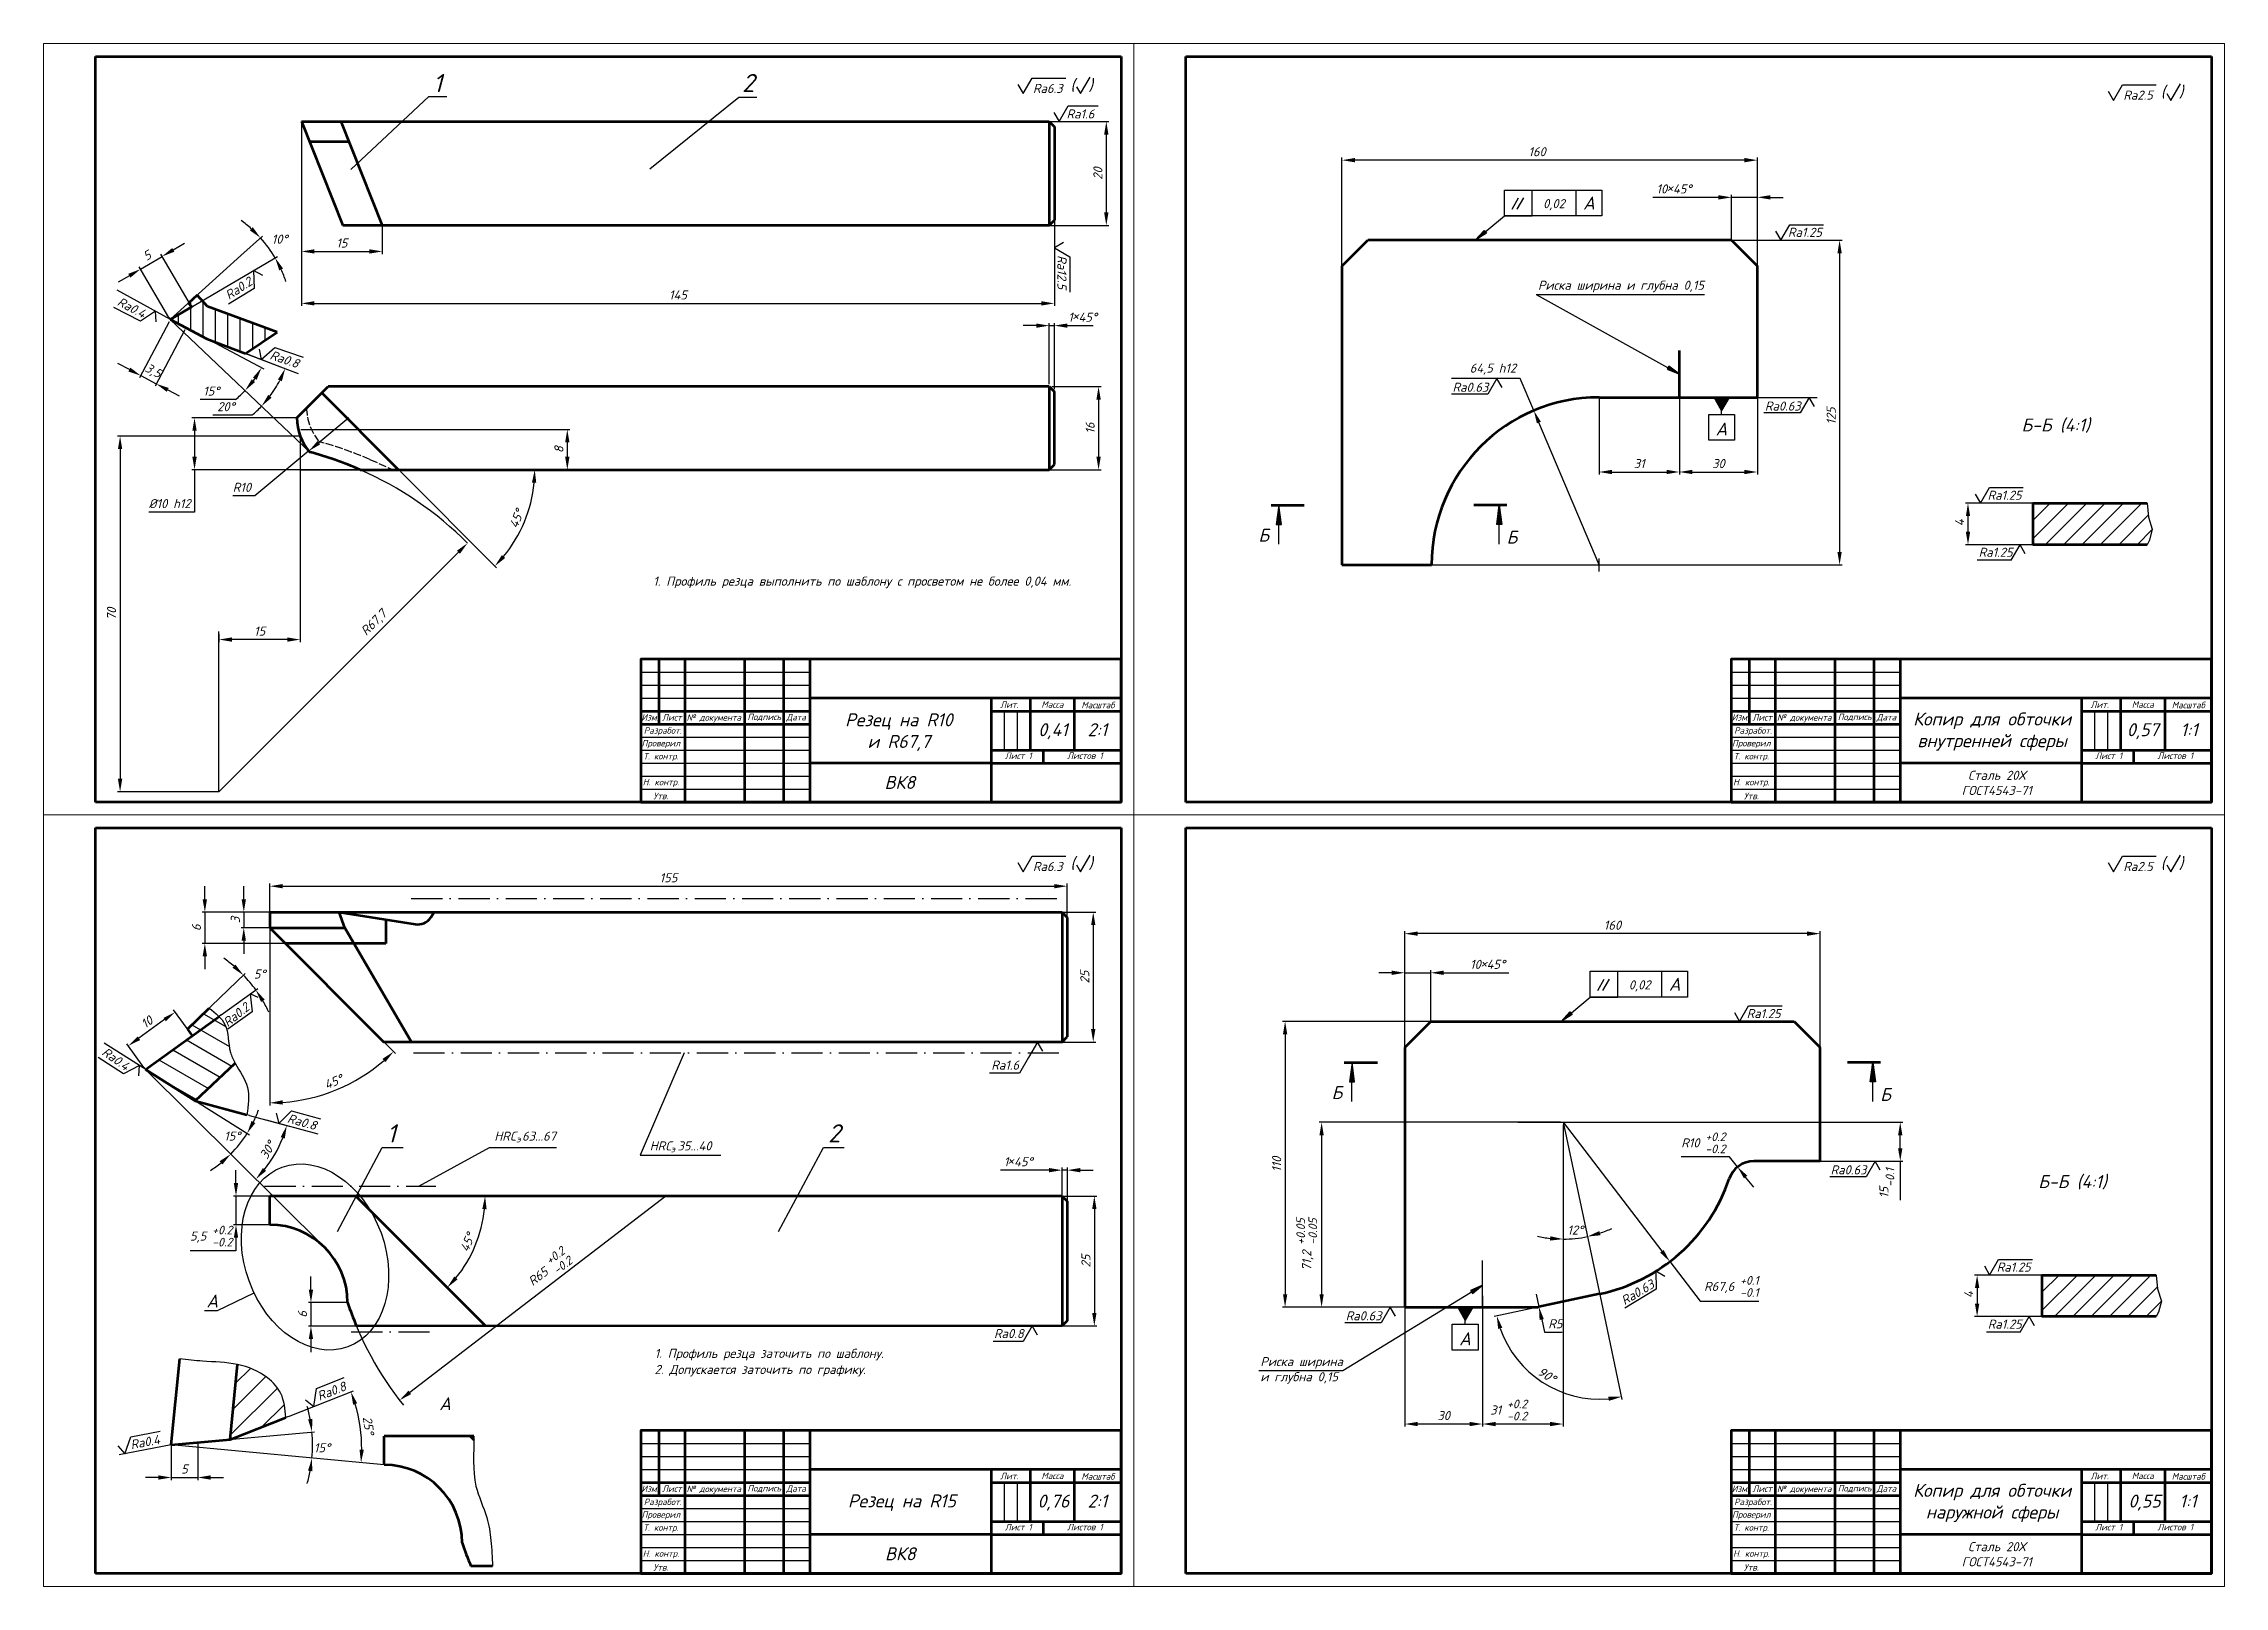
# Model space of a CAD drawing. Extents: x 3984 to 4893, y -1391 to 1983.
# Drawn here: x 4043 to 4883, y -633 to -39 of the extents above; entities that cross this region are included whole.
import ezdxf
from ezdxf.enums import TextEntityAlignment as Align

# ---------------------------------------------------------------- set-up
doc = ezdxf.new("R2010")
doc.units = 0
doc.header["$MEASUREMENT"] = 0
for name, pattern in [('DASHDOTX2', [2, 1, -0.5, 0, -0.5]), ('K5LT32769', [0]), ('K5LT32770', [18.2, 12, -3, 0.2, -3]), ('K5LT32771', [0]), ('K5LT32772', [0]), ('K5LT32773', [3.75, 3, -0.75]), ('K5LT_BASIC', [0]), ('K5LT_THIN', [0])]:
    doc.linetypes.add(name, pattern=pattern)
doc.layers.add('0 VIEW0', color=7, linetype='Continuous')
doc.layers.add('OSI', color=18, linetype='DASHDOTX2')
doc.layers.add('Обводка', color=7, linetype='Continuous', lineweight=30)
doc.styles.get("Standard").update_dxf_attribs({"font": 'isocpeui.ttf', "height": 3.5})
doc.dimstyles.new('AM_ISO', dxfattribs={"dimtxt": 3.5, "dimasz": 5, "dimexe": 1, "dimexo": 1, "dimgap": 1.5, "dimtad": 3, "dimtoh": 1, "dimdsep": 46, "dimtxsty": 'Standard', "dimcen": 0, "dimclrd": 256, "dimclre": 256, "dimclrt": 256, "dimadec": 0, "dimazin": 2, "dimtp": 0.1, "dimtm": 0.1, "dimtfac": 0.71, "dimtmove": 0, "dimatfit": 2, "dimfxl": 1, "dimlwd": -1, "dimlwe": -1, "dimarcsym": 1})

msp = doc.modelspace()

# ---------------------------------------------------------------- texts
at = {"color": 0, "lineweight": 30}
for s, p in [('Лит.', (4414.815, -293.294)), ('Масса', (4431.433, -293.216)), ('Масштаб', (4448.979, -293.411)), ('Лит.', (4834.815, -293.294)), ('Масса', (4851.433, -293.216)), ('Масштаб', (4868.979, -293.411)), ('Изм.', (4276.433, -298.165)), ('Разработ.', (4281.293, -303.566)), ('№ документа', (4301.017, -298.55)), ('Подпись', (4320.439, -298.182)), ('Дата', (4332.697, -298.353)), ('Изм.', (4696.433, -298.165)), ('Разработ.', (4701.293, -303.566)), ('№ документа', (4721.017, -298.55)), ('Подпись', (4740.439, -298.182)), ('Дата', (4752.697, -298.353)), ('Проверил', (4280.625, -308.443)), ('Проверил', (4700.625, -308.443)), ('Т. контр.', (4280.625, -313.443)), ('Лист 1', (4418.303, -312.955)), ('Листов 1', (4443.957, -312.934)), ('Т. контр.', (4700.625, -313.443)), ('Лист 1', (4838.303, -312.955)), ('Листов 1', (4863.957, -312.934)), ('Н. контр.', (4280.625, -323.443)), ('Утв.', (4280.625, -328.443)), ('Н. контр.', (4700.625, -323.443)), ('Утв.', (4700.625, -328.443)), ('Изм.', (4276.433, -595.165)), ('№ документа', (4301.017, -595.55)), ('Подпись', (4320.439, -595.182)), ('Дата', (4332.697, -595.353)), ('Лит.', (4414.815, -590.294)), ('Масса', (4431.433, -590.216)), ('Масштаб', (4448.979, -590.411)), ('Изм.', (4696.433, -595.165)), ('№ документа', (4721.017, -595.55)), ('Подпись', (4740.439, -595.182)), ('Дата', (4752.697, -595.353)), ('Лит.', (4834.815, -590.294)), ('Масса', (4851.433, -590.216)), ('Масштаб', (4868.979, -590.411)), ('Проверил', (4280.625, -605.443)), ('Разработ.', (4281.293, -600.566)), ('Проверил', (4700.625, -605.443)), ('Разработ.', (4701.293, -600.566)), ('Т. контр.', (4280.625, -610.443)), ('Лист 1', (4418.303, -609.955)), ('Листов 1', (4443.957, -609.934)), ('Т. контр.', (4700.625, -610.443)), ('Лист 1', (4838.303, -609.955)), ('Листов 1', (4863.957, -609.934)), ('Н. контр.', (4280.625, -620.443)), ('Н. контр.', (4700.625, -620.443)), ('Утв.', (4280.625, -625.443)), ('Утв.', (4700.625, -625.443))]:
    msp.add_text(s, height=2.5, dxfattribs=at).set_placement(p, align=Align.MIDDLE)
for p in [(4288.601, -299.423), (4708.601, -299.423), (4288.601, -596.423), (4708.601, -596.423)]:
    msp.add_text('Лист', height=2.5, dxfattribs=at).set_placement(p, align=Align.RIGHT)
at = {"lineweight": 30, "attachment_point": 1}
for s, insert, char_height, width in [('0,02', (4620.435, -98.621), 3.5, 3.79189), ('A', (4635.845, -97.653), 5, 1.93627), ('Риска ширина и глубна 0,15', (4618.458, -130.034), 3.5, 65.63395), ('A', (4686.864, -184.647), 5, 2.96598), ('Б-Б (4:1)', (4804.695, -183.094), 5, 37.18104), ('Б', (4510.774, -225.523), 5, 3.27483), ('Б', (4606.382, -226.276), 5, 3.27483), ('\\pxqc;Сталь 20Х\\PГОСТ4543-71', (4781.408, -318.726), 3.5, 27.55102), ('ВК8', (4366.762, -320.72), 5, 7.65328), ('0,02', (4653.449, -399.41), 3.5, 3.79189), ('A', (4668.859, -398.443), 5, 1.93627), ('Б', (4538.972, -440.126), 5, 3.27483), ('Б', (4750.269, -440.879), 5, 3.27483), ('э', (4224.956, -459.298), 2.5, 1.87067), ('э', (4284.456, -463.116), 2.5, 1.87067), ('Б-Б (4:1)', (4811.166, -474.405), 5, 37.18104), ('A', (4105.568, -520.398), 5, 2.87672), ('A', (4588.1, -534.937), 5, 2.96598), ('Риска ширина и глубна 0,15', (4511.527, -544.469), 3.5, 34.95104), ('A', (4195.235, -559.94), 5, 2.87672), ('ВК8', (4366.94, -617.72), 5, 7.65328), ('\\pxqc;Сталь 20Х\\PГОСТ4543-71', (4781.408, -615.726), 3.5, 27.55102)]:
    msp.add_mtext(s, dxfattribs=dict(at, insert=insert, char_height=char_height, width=width))
at = {"layer": '0 VIEW0', "color": 0, "lineweight": 30}
for s, height, p in [('1', 7, (4192.875, -57.436)), ('2', 7, (4311.86, -57.436)), ('1. Профиль резца выполнить по шаблону с просветом не более 0,04 мм. ', 3.5, (4277.659, -247.475)), ('1', 7, (4175.05, -461.847)), ('HRC 63...67', 3.5, (4216.48, -461.168)), ('HRC 35...40', 3.5, (4276.342, -464.911)), ('2', 7, (4345.014, -461.847)), ('1. Профиль резца заточить по шаблону.', 3.5, (4278.207, -544.807)), ('2. Допускается заточить по графику.', 3.5, (4278.207, -551.005))]:
    msp.add_text(s, height=height, dxfattribs=at).set_placement(p)
at = {"layer": 'OSI', "color": 0, "linetype": 'ByBlock', "lineweight": 30, "attachment_point": 1}
for s, insert, char_height, width in [('Ra6.3', (4423.948, -54.259), 3.5, 4.06839), ('(', (4438.356, -52.437), 4.5, 1.91148), (')', (4445.342, -52.426), 4.5, 1.91148), ('Ra2.5', (4843.948, -56.839), 3.5, 4.06839), ('(', (4858.356, -55.017), 4.5, 1.91148), (')', (4865.342, -55.006), 4.5, 1.91148), ('Ra1.6', (4436.875, -64.09), 3.5, 4.06839), ('Ra1.25', (4714.746, -109.664), 3.5, 4.06839), ('Ra0.63', (4585.559, -169.302), 3.5, 4.06839), ('Ra0.63', (4705.879, -176.557), 3.5, 4.06839), ('Ra1.25', (4791.646, -210.896), 3.5, 4.06839), ('Ra1.25', (4788.211, -232.854), 3.5, 4.06839), ('0,41', (4425.943, -300.431), 5, 8.00699), ('2:1', (4444.99, -300.431), 5, 8.00699), ('0,57', (4845.285, -300.431), 5, 8.00699), ('1:1', (4865.973, -300.431), 5, 8.00699), ('(', (4438.356, -352.017), 4.5, 1.91148), (')', (4445.342, -352.006), 4.5, 1.91148), ('(', (4858.356, -352.017), 4.5, 1.91148), (')', (4865.342, -352.006), 4.5, 1.91148), ('Ra6.3', (4423.948, -353.839), 3.5, 4.06839), ('Ra2.5', (4843.948, -353.839), 3.5, 4.06839), ('Ra1.25', (4698.856, -410.453), 3.5, 4.06839), ('Ra1.6', (4407.901, -430.312), 3.5, 4.06839), ('Ra0.63', (4731.192, -470.646), 3.5, 4.06839), ('Ra1.25', (4795.164, -508.093), 3.5, 4.06839), ('Ra0.63', (4544.418, -526.846), 3.5, 4.06839), ('Ra0.8', (4408.944, -533.667), 3.5, 4.06839), ('Ra1.25', (4791.729, -530.051), 3.5, 4.06839), ('0,76', (4425.687, -597.431), 5, 8.00699), ('2:1', (4444.99, -597.431), 5, 8.00699), ('0,55', (4845.899, -597.431), 5, 8.00699), ('1:1', (4865.513, -597.431), 5, 8.00699)]:
    msp.add_mtext(s, dxfattribs=dict(at, insert=insert, char_height=char_height, width=width))
at = {"layer": 'OSI', "linetype": 'ByBlock', "lineweight": 70, "char_height": 3.5, "width": 2.28574, "attachment_point": 1}
for insert in [(4668.023, -92.47), (4439.107, -141.749), (4596.344, -391.119), (4414.122, -467.024)]:
    msp.add_mtext('×', dxfattribs=dict(at, insert=insert))
at = {"layer": 'OSI', "color": 0, "linetype": 'ByBlock', "lineweight": 30, "char_height": 3.5, "width": 4.06839, "attachment_point": 1}
for s, insert, rotation in [('Ra12.5', (4436.877, -120.227), 270), ('Ra0.2', (4112.351, -134.609), 33.464861), ('Ra0.4', (4072.469, -136.205), 332.72908), ('Ra0.8', (4130.822, -156.801), 341.417245), ('Ra0.2', (4111.574, -414.853), 38.939159), ('Ra0.4', (4066.943, -424.972), 325.156369), ('Ra0.8', (4137.375, -450.722), 344.584698), ('Ra0.63', (4650.021, -521.631), 31.044696), ('Ra0.8', (4147.826, -558.071), 21.53374), ('Ra0.4', (4076.022, -576.56), 10.699018)]:
    msp.add_mtext(s, dxfattribs=dict(at, insert=insert, rotation=rotation))
at = {"layer": 'Обводка', "color": 0, "lineweight": 30, "char_height": 5, "attachment_point": 1}
for s, insert, width in [('\\pxqc;{\\C256;Резец на R10 \\Pи R67,7}', (4343.881, -296.618), 56.79954), ('\\pxqc;{\\C256;Копир для обточки внутренней сферы}', (4757.248, -296.314), 72.28773), ('\\pxqc;{\\C256;Копир для обточки наружной сферы}', (4757.248, -593.314), 72.28773), ('{\\C256;Резец на R15}', (4352.647, -597.355), 56.79954)]:
    msp.add_mtext(s, dxfattribs=dict(at, insert=insert, width=width))

# ---------------------------------------------------------------- blocks, each defined once
blk = doc.blocks.new('*D430')
at = {"layer": '0 VIEW0', "transparency": 16777216}
for p, q in [((4627.14, -454.06), (4534.12, -454.06)), ((4535.12, -459.06), (4535.12, -520.26)), ((4568.76, -525.26), (4534.12, -525.26))]:
    blk.add_line(p, q, dxfattribs=at)
at = {"layer": '0 VIEW0', "lineweight": 30, "transparency": 16777216}
for points in [[(4534.29, -459.06), (4535.95, -459.06), (4535.12, -454.06)], [(4534.29, -520.26), (4535.95, -520.26), (4535.12, -525.26)]]:
    blk.add_solid(points, dxfattribs=at)
at = {"layer": 'Defpoints', "color": 0, "lineweight": 30, "transparency": 16777216}
for p in [(4628.14, -454.06), (4535.12, -525.26), (4569.76, -525.26)]:
    blk.add_point(p, dxfattribs=at)
at = {"layer": '0 VIEW0', "lineweight": 30, "transparency": 16777216, "insert": (4529.38, -501.13), "char_height": 3.5, "attachment_point": 5, "rotation": 90}
blk.add_mtext('\\A1;71,2 {\\H3.33\\S+0.05^ -0.05;}', dxfattribs=at)
blk = doc.blocks.new('*D431')
at = {"layer": '0 VIEW0', "transparency": 16777216}
for p, q in [((4815.06, -512.9), (4786.62, -512.9)), ((4787.62, -517.9), (4787.62, -523.9)), ((4814.87, -528.9), (4786.62, -528.9))]:
    blk.add_line(p, q, dxfattribs=at)
at = {"layer": '0 VIEW0', "lineweight": 30, "transparency": 16777216}
for points in [[(4786.78, -517.9), (4788.45, -517.9), (4787.62, -512.9)], [(4786.78, -523.9), (4788.45, -523.9), (4787.62, -528.9)]]:
    blk.add_solid(points, dxfattribs=at)
at = {"layer": 'Defpoints', "color": 0, "lineweight": 30, "transparency": 16777216}
for p in [(4816.06, -512.9), (4787.62, -528.9), (4815.87, -528.9)]:
    blk.add_point(p, dxfattribs=at)
at = {"layer": '0 VIEW0', "lineweight": 30, "transparency": 16777216, "insert": (4784.37, -520.45), "char_height": 3.5, "attachment_point": 5, "rotation": 90}
blk.add_mtext('4', dxfattribs=at)
blk = doc.blocks.new('*D432')
at = {"layer": '0 VIEW0', "transparency": 16777216}
for p, q in [((4592.8, -415.26), (4520.06, -415.26)), ((4521.06, -420.26), (4521.06, -520.26)), ((4568.76, -525.26), (4520.06, -525.26))]:
    blk.add_line(p, q, dxfattribs=at)
at = {"layer": '0 VIEW0', "lineweight": 30, "transparency": 16777216}
for points in [[(4520.23, -420.26), (4521.9, -420.26), (4521.06, -415.26)], [(4520.23, -520.26), (4521.9, -520.26), (4521.06, -525.26)]]:
    blk.add_solid(points, dxfattribs=at)
at = {"layer": 'Defpoints', "color": 0, "lineweight": 30, "transparency": 16777216}
for p in [(4593.8, -415.26), (4521.06, -525.26), (4569.76, -525.26)]:
    blk.add_point(p, dxfattribs=at)
at = {"layer": '0 VIEW0', "lineweight": 30, "transparency": 16777216, "insert": (4517.81, -470.26), "char_height": 3.5, "attachment_point": 5, "rotation": 90}
blk.add_mtext('110', dxfattribs=at)
blk = doc.blocks.new('*D433')
at = {"layer": '0 VIEW0', "transparency": 16777216}
for p, q in [((4567.14, -525), (4567.14, -571.26)), ((4597.14, -526.26), (4597.14, -571.26)), ((4592.14, -570.26), (4572.14, -570.26))]:
    blk.add_line(p, q, dxfattribs=at)
at = {"layer": '0 VIEW0', "lineweight": 30, "transparency": 16777216}
for points in [[(4572.14, -569.43), (4572.14, -571.09), (4567.14, -570.26)], [(4592.14, -569.43), (4592.14, -571.09), (4597.14, -570.26)]]:
    blk.add_solid(points, dxfattribs=at)
at = {"layer": 'Defpoints', "color": 0, "lineweight": 30, "transparency": 16777216}
for p in [(4567.14, -524), (4597.14, -525.26), (4567.14, -570.26)]:
    blk.add_point(p, dxfattribs=at)
at = {"layer": '0 VIEW0', "lineweight": 30, "transparency": 16777216, "insert": (4582.14, -567.01), "char_height": 3.5, "attachment_point": 5}
blk.add_mtext('30', dxfattribs=at)
blk = doc.blocks.new('*D434')
at = {"layer": '0 VIEW0', "transparency": 16777216}
for p, q in [((4628.14, -455.06), (4628.14, -571.26)), ((4597.14, -520.85), (4597.14, -571.26)), ((4623.14, -570.26), (4602.14, -570.26))]:
    blk.add_line(p, q, dxfattribs=at)
at = {"layer": '0 VIEW0', "lineweight": 30, "transparency": 16777216}
for points in [[(4602.14, -569.43), (4602.14, -571.09), (4597.14, -570.26)], [(4623.14, -569.43), (4623.14, -571.09), (4628.14, -570.26)]]:
    blk.add_solid(points, dxfattribs=at)
at = {"layer": 'Defpoints', "color": 0, "lineweight": 30, "transparency": 16777216}
for p in [(4628.14, -454.06), (4597.14, -519.85), (4597.14, -570.26)]:
    blk.add_point(p, dxfattribs=at)
at = {"layer": '0 VIEW0', "lineweight": 30, "transparency": 16777216, "insert": (4607.19, -564.87), "char_height": 3.5, "attachment_point": 5}
blk.add_mtext('\\A1;31 {\\H3.33\\S+0.2^ -0.2;}', dxfattribs=at)
blk = doc.blocks.new('*D435')
at = {"layer": '0 VIEW0', "transparency": 16777216}
for p, q in [((4628.14, -454.06), (4666.21, -503.75)), ((4669.25, -507.72), (4680.97, -523.01)), ((4680.97, -523.01), (4703.47, -523.01))]:
    blk.add_line(p, q, dxfattribs=at)
at = {"layer": '0 VIEW0', "lineweight": 30, "transparency": 16777216}
blk.add_solid([(4666.87, -503.24), (4665.55, -504.26), (4669.25, -507.72)], dxfattribs=at)
at = {"layer": 'Defpoints', "color": 0, "lineweight": 30, "transparency": 16777216}
for p in [(4628.14, -454.06), (4669.25, -507.72)]:
    blk.add_point(p, dxfattribs=at)
at = {"layer": '0 VIEW0', "lineweight": 30, "transparency": 16777216, "insert": (4692.97, -517.27), "char_height": 3.5, "attachment_point": 5}
blk.add_mtext('\\A1;R67,6 {\\H3.33\\S+0.1^ -0.1;}', dxfattribs=at)
blk = doc.blocks.new('*D436')
at = {"layer": '0 VIEW0', "transparency": 16777216}
for p, q in [((4610.69, -454.06), (4759, -454.06)), ((4758, -464.06), (4758, -459.06)), ((4727.14, -469.06), (4759, -469.06))]:
    blk.add_line(p, q, dxfattribs=at)
at = {"layer": '0 VIEW0', "lineweight": 30, "transparency": 16777216}
for points in [[(4757.16, -459.06), (4758.83, -459.06), (4758, -454.06)], [(4757.16, -464.06), (4758.83, -464.06), (4758, -469.06)]]:
    blk.add_solid(points, dxfattribs=at)
at = {"layer": 'Defpoints', "color": 0, "lineweight": 30, "transparency": 16777216}
for p in [(4609.69, -454.06), (4758, -454.06), (4726.14, -469.06)]:
    blk.add_point(p, dxfattribs=at)
at = {"layer": '0 VIEW0', "lineweight": 30, "transparency": 16777216, "insert": (4752.83, -477.51), "char_height": 3.5, "attachment_point": 5, "rotation": 90}
blk.add_mtext('\\A1;15{\\H3.33\\S^ -0.1;}', dxfattribs=at)
blk = doc.blocks.new('*D437')
at = {"layer": '0 VIEW0', "transparency": 16777216}
for p, q in [((4567.14, -424.26), (4567.14, -380.45)), ((4722.14, -381.45), (4572.14, -381.45)), ((4727.14, -434.75), (4727.14, -380.45))]:
    blk.add_line(p, q, dxfattribs=at)
at = {"layer": '0 VIEW0', "lineweight": 30, "transparency": 16777216}
for points in [[(4572.14, -380.61), (4572.14, -382.28), (4567.14, -381.45)], [(4722.14, -380.61), (4722.14, -382.28), (4727.14, -381.45)]]:
    blk.add_solid(points, dxfattribs=at)
at = {"layer": 'Defpoints', "color": 0, "lineweight": 30, "transparency": 16777216}
for p in [(4567.14, -381.45), (4567.14, -425.26), (4727.14, -435.75)]:
    blk.add_point(p, dxfattribs=at)
at = {"layer": '0 VIEW0', "lineweight": 30, "transparency": 16777216, "insert": (4647.14, -378.2), "char_height": 3.5, "attachment_point": 5}
blk.add_mtext('160', dxfattribs=at)
blk = doc.blocks.new('*D438')
at = {"layer": '0 VIEW0', "transparency": 16777216}
for p, q in [((4562.14, -396.51), (4557.14, -396.51)), ((4567.14, -439.95), (4567.14, -395.51)), ((4567.14, -396.51), (4577.14, -396.51)), ((4577.14, -415.36), (4577.14, -395.51)), ((4582.14, -396.51), (4607.21, -396.51))]:
    blk.add_line(p, q, dxfattribs=at)
at = {"layer": '0 VIEW0', "lineweight": 30, "transparency": 16777216}
for points in [[(4562.14, -395.68), (4562.14, -397.35), (4567.14, -396.51)], [(4582.14, -395.68), (4582.14, -397.35), (4577.14, -396.51)]]:
    blk.add_solid(points, dxfattribs=at)
at = {"layer": 'Defpoints', "color": 0, "lineweight": 30, "transparency": 16777216}
for p in [(4567.14, -396.51), (4577.14, -416.36), (4567.14, -440.95)]:
    blk.add_point(p, dxfattribs=at)
at = {"layer": '0 VIEW0', "lineweight": 30, "transparency": 16777216, "insert": (4599.07, -393.26), "char_height": 3.5, "attachment_point": 5}
blk.add_mtext('10 45%%D', dxfattribs=at)
blk = doc.blocks.new('*D439')
at = {"layer": '0 VIEW0', "transparency": 16777216}
blk.add_line((4628.14, -455.07), (4628.14, -500.06), dxfattribs=at)
for start, end in [(288.36903, 294.73806), (257.26194, 263.63097), (270, 282)]:
    blk.add_arc((4628.14, -454.06), 45, start, end, dxfattribs=at)
at = {"layer": '0 VIEW0', "lineweight": 30, "transparency": 16777216}
for points in [[(4623.19, -497.95), (4623.1, -499.62), (4628.14, -499.06)], [(4642.54, -497.57), (4642.1, -495.96), (4637.49, -498.08)]]:
    blk.add_solid(points, dxfattribs=at)
at = {"layer": 'Defpoints', "color": 0, "lineweight": 30, "transparency": 16777216}
for p in [(4628.14, -454.06), (4628.14, -454.06), (4628.14, -454.07), (4631.27, -498.95), (4642.69, -522.53)]:
    blk.add_point(p, dxfattribs=at)
at = {"layer": '0 VIEW0', "lineweight": 30, "transparency": 16777216, "insert": (4632.84, -495.57), "char_height": 3.5, "attachment_point": 5}
blk.add_mtext('12°', dxfattribs=at)
blk = doc.blocks.new('*D440')
at = {"layer": '0 VIEW0', "transparency": 16777216}
for p, q in [((4617.84, -525.36), (4601.61, -528.81)), ((4642.9, -523.51), (4650.82, -560.76))]:
    blk.add_line(p, q, dxfattribs=at)
blk.add_arc((4642.19, -520.18), 40.49, 199.08001, 274.91999, dxfattribs=at)
at = {"layer": '0 VIEW0', "lineweight": 30, "transparency": 16777216}
for points in [[(4603.12, -533.64), (4604.73, -533.19), (4602.59, -528.6)], [(4645.54, -559.7), (4645.79, -561.35), (4650.61, -559.79)]]:
    blk.add_solid(points, dxfattribs=at)
at = {"layer": 'Defpoints', "color": 0, "lineweight": 30, "transparency": 16777216}
for p in [(4642.19, -520.18), (4642.19, -520.18), (4618.82, -525.15), (4642.69, -522.53), (4612.1, -547.27)]:
    blk.add_point(p, dxfattribs=at)
at = {"layer": '0 VIEW0', "lineweight": 30, "transparency": 16777216, "insert": (4621.91, -551.41), "char_height": 3.5, "attachment_point": 5, "rotation": 327}
blk.add_mtext('90°', dxfattribs=at)
blk = doc.blocks.new('*D441')
at = {"transparency": 16777216}
for p, q in [((4617.78, -520.26), (4618.84, -525.14)), ((4619.91, -530.03), (4620.97, -534.91)), ((4620.97, -534.91), (4627.83, -534.91))]:
    blk.add_line(p, q, dxfattribs=at)
blk.add_arc((4617.78, -520.26), 5, 282, 293.75778, dxfattribs=at)
at = {"lineweight": 30, "transparency": 16777216}
blk.add_solid([(4620.72, -529.85), (4619.09, -530.21), (4618.84, -525.14)], dxfattribs=at)
at = {"layer": 'Defpoints', "color": 0, "lineweight": 30, "transparency": 16777216}
for p in [(4617.78, -520.26), (4618.84, -525.14)]:
    blk.add_point(p, dxfattribs=at)
at = {"lineweight": 30, "transparency": 16777216, "insert": (4625.15, -531.66), "char_height": 3.5, "attachment_point": 5}
blk.add_mtext('R5', dxfattribs=at)
blk = doc.blocks.new('*D442')
at = {"transparency": 16777216}
for p, q in [((4692.19, -467.37), (4673.68, -467.37)), ((4695.33, -471.27), (4692.19, -467.37)), ((4701.6, -479.06), (4698.46, -475.16))]:
    blk.add_line(p, q, dxfattribs=at)
at = {"lineweight": 30, "transparency": 16777216}
blk.add_solid([(4699.11, -474.64), (4697.81, -475.69), (4695.33, -471.27)], dxfattribs=at)
at = {"layer": 'Defpoints', "color": 0, "lineweight": 30, "transparency": 16777216}
for p in [(4695.33, -471.27), (4701.6, -479.06)]:
    blk.add_point(p, dxfattribs=at)
at = {"lineweight": 30, "transparency": 16777216, "insert": (4682.19, -461.99), "char_height": 3.5, "attachment_point": 5}
blk.add_mtext('\\A1;R10 {\\H3.33\\S+0.2^ -0.2;}', dxfattribs=at)
blk = doc.blocks.new('*D443')
at = {"layer": '0 VIEW0', "transparency": 16777216}
for p, q in [((4688.38, -114.47), (4735.64, -114.47)), ((4734.64, -119.47), (4734.64, -234.47)), ((4572.57, -239.47), (4735.64, -239.47))]:
    blk.add_line(p, q, dxfattribs=at)
at = {"layer": '0 VIEW0', "lineweight": 30, "transparency": 16777216}
for points in [[(4733.81, -119.47), (4735.47, -119.47), (4734.64, -114.47)], [(4733.81, -234.47), (4735.47, -234.47), (4734.64, -239.47)]]:
    blk.add_solid(points, dxfattribs=at)
at = {"layer": 'Defpoints', "color": 0, "lineweight": 30, "transparency": 16777216}
for p in [(4687.38, -114.47), (4571.57, -239.47), (4734.64, -239.47)]:
    blk.add_point(p, dxfattribs=at)
at = {"layer": '0 VIEW0', "lineweight": 30, "transparency": 16777216, "insert": (4731.39, -182.13), "char_height": 3.5, "attachment_point": 5, "rotation": 90}
blk.add_mtext('125', dxfattribs=at)
blk = doc.blocks.new('*D444')
at = {"layer": '0 VIEW0', "transparency": 16777216}
for p, q in [((4672.97, -170.2), (4672.97, -204.7)), ((4702.97, -171.06), (4702.97, -204.7)), ((4677.97, -203.7), (4697.97, -203.7))]:
    blk.add_line(p, q, dxfattribs=at)
at = {"layer": '0 VIEW0', "lineweight": 30, "transparency": 16777216}
for points in [[(4677.97, -202.86), (4677.97, -204.53), (4672.97, -203.7)], [(4697.97, -202.86), (4697.97, -204.53), (4702.97, -203.7)]]:
    blk.add_solid(points, dxfattribs=at)
at = {"layer": 'Defpoints', "color": 0, "lineweight": 30, "transparency": 16777216}
for p in [(4672.97, -169.2), (4702.97, -170.06), (4702.97, -203.7)]:
    blk.add_point(p, dxfattribs=at)
at = {"layer": '0 VIEW0', "lineweight": 30, "transparency": 16777216, "insert": (4687.97, -200.45), "char_height": 3.5, "attachment_point": 5}
blk.add_mtext('30', dxfattribs=at)
blk = doc.blocks.new('*D445')
at = {"layer": '0 VIEW0', "transparency": 16777216}
for p, q in [((4641.97, -174.95), (4641.97, -204.7)), ((4672.97, -170.2), (4672.97, -204.7)), ((4646.97, -203.7), (4667.97, -203.7))]:
    blk.add_line(p, q, dxfattribs=at)
at = {"layer": '0 VIEW0', "lineweight": 30, "transparency": 16777216}
for points in [[(4646.97, -202.86), (4646.97, -204.53), (4641.97, -203.7)], [(4667.97, -202.86), (4667.97, -204.53), (4672.97, -203.7)]]:
    blk.add_solid(points, dxfattribs=at)
at = {"layer": 'Defpoints', "color": 0, "lineweight": 30, "transparency": 16777216}
for p in [(4641.97, -173.95), (4672.97, -169.2), (4672.97, -203.7)]:
    blk.add_point(p, dxfattribs=at)
at = {"layer": '0 VIEW0', "lineweight": 30, "transparency": 16777216, "insert": (4657.47, -200.45), "char_height": 3.5, "attachment_point": 5}
blk.add_mtext('31', dxfattribs=at)
blk = doc.blocks.new('*D446')
at = {"layer": '0 VIEW0', "transparency": 16777216}
for p, q in [((4611.65, -167.71), (4592.07, -167.71)), ((4616.87, -180.06), (4611.65, -167.71)), ((4641.97, -239.47), (4618.81, -184.66))]:
    blk.add_line(p, q, dxfattribs=at)
at = {"layer": '0 VIEW0', "lineweight": 30, "transparency": 16777216}
blk.add_solid([(4619.58, -184.34), (4618.05, -184.99), (4616.87, -180.06)], dxfattribs=at)
at = {"layer": 'Defpoints', "color": 0, "lineweight": 30, "transparency": 16777216}
for p in [(4616.87, -180.06), (4641.97, -239.47)]:
    blk.add_point(p, dxfattribs=at)
at = {"layer": '0 VIEW0', "lineweight": 30, "transparency": 16777216, "insert": (4601.11, -164.11), "char_height": 3.5, "attachment_point": 5}
blk.add_mtext('64,5 h12', dxfattribs=at)
blk = doc.blocks.new('*D447')
at = {"layer": '0 VIEW0', "transparency": 16777216}
for p, q in [((4542.97, -129.21), (4542.97, -82.63)), ((4697.97, -83.63), (4547.97, -83.63)), ((4702.97, -125.95), (4702.97, -82.63))]:
    blk.add_line(p, q, dxfattribs=at)
at = {"layer": '0 VIEW0', "lineweight": 30, "transparency": 16777216}
for points in [[(4547.97, -82.79), (4547.97, -84.46), (4542.97, -83.63)], [(4697.97, -82.79), (4697.97, -84.46), (4702.97, -83.63)]]:
    blk.add_solid(points, dxfattribs=at)
at = {"layer": 'Defpoints', "color": 0, "lineweight": 30, "transparency": 16777216}
for p in [(4542.97, -83.63), (4542.97, -130.21), (4702.97, -126.95)]:
    blk.add_point(p, dxfattribs=at)
at = {"layer": '0 VIEW0', "lineweight": 30, "transparency": 16777216, "insert": (4618.11, -80.38), "char_height": 3.5, "attachment_point": 5}
blk.add_mtext('160', dxfattribs=at)
blk = doc.blocks.new('*D448')
at = {"layer": '0 VIEW0', "transparency": 16777216}
for p, q in [((4687.97, -97.95), (4662.71, -97.95)), ((4692.97, -114.44), (4692.97, -96.95)), ((4702.97, -97.95), (4692.97, -97.95)), ((4702.97, -113.47), (4702.97, -96.95)), ((4707.97, -97.95), (4712.97, -97.95))]:
    blk.add_line(p, q, dxfattribs=at)
at = {"layer": '0 VIEW0', "lineweight": 30, "transparency": 16777216}
for points in [[(4687.97, -97.12), (4687.97, -98.79), (4692.97, -97.95)], [(4707.97, -97.12), (4707.97, -98.79), (4702.97, -97.95)]]:
    blk.add_solid(points, dxfattribs=at)
at = {"layer": 'Defpoints', "color": 0, "lineweight": 30, "transparency": 16777216}
for p in [(4692.97, -97.95), (4692.97, -115.44), (4702.97, -114.47)]:
    blk.add_point(p, dxfattribs=at)
at = {"layer": '0 VIEW0', "lineweight": 30, "transparency": 16777216, "insert": (4670.85, -94.7), "char_height": 3.5, "attachment_point": 5}
blk.add_mtext('10 45%%D', dxfattribs=at)
blk = doc.blocks.new('*D486')
at = {"layer": '0 VIEW0', "transparency": 16777216}
for p, q in [((4141.92, -187.34), (4245.58, -187.34)), ((4244.58, -192.34), (4244.58, -197.83)), ((4141.92, -202.83), (4245.58, -202.83))]:
    blk.add_line(p, q, dxfattribs=at)
at = {"layer": '0 VIEW0', "lineweight": 30, "transparency": 16777216}
for points in [[(4243.74, -192.34), (4245.41, -192.34), (4244.58, -187.34)], [(4243.74, -197.83), (4245.41, -197.83), (4244.58, -202.83)]]:
    blk.add_solid(points, dxfattribs=at)
at = {"layer": 'Defpoints', "color": 0, "lineweight": 30, "transparency": 16777216}
for p in [(4140.92, -187.34), (4140.92, -202.83), (4244.58, -202.83)]:
    blk.add_point(p, dxfattribs=at)
at = {"layer": '0 VIEW0', "lineweight": 30, "transparency": 16777216, "insert": (4241.33, -195.08), "char_height": 3.5, "attachment_point": 5, "rotation": 90}
blk.add_mtext('8', dxfattribs=at)
blk = doc.blocks.new('*D487')
at = {"layer": '0 VIEW0', "transparency": 16777216}
blk.add_line((4110.41, -326.83), (4202.61, -234.62), dxfattribs=at)
at = {"layer": '0 VIEW0', "lineweight": 30, "transparency": 16777216}
blk.add_solid([(4202.02, -234.03), (4203.2, -235.21), (4206.15, -231.09)], dxfattribs=at)
at = {"layer": 'Defpoints', "color": 0, "lineweight": 30, "transparency": 16777216}
for p in [(4206.15, -231.09), (4110.41, -326.83)]:
    blk.add_point(p, dxfattribs=at)
at = {"layer": '0 VIEW0', "lineweight": 30, "transparency": 16777216, "insert": (4170.24, -261.91), "char_height": 3.5, "attachment_point": 5, "rotation": 45}
blk.add_mtext('R67,7', dxfattribs=at)
blk = doc.blocks.new('*D488')
at = {"layer": '0 VIEW0', "transparency": 16777216}
for p, q in [((4141.74, -189.88), (4071.31, -189.88)), ((4072.31, -194.88), (4072.31, -321.83)), ((4110.38, -326.83), (4071.31, -326.83))]:
    blk.add_line(p, q, dxfattribs=at)
at = {"layer": '0 VIEW0', "lineweight": 30, "transparency": 16777216}
for points in [[(4071.48, -194.88), (4073.15, -194.88), (4072.31, -189.88)], [(4071.48, -321.83), (4073.15, -321.83), (4072.31, -326.83)]]:
    blk.add_solid(points, dxfattribs=at)
at = {"layer": 'Defpoints', "color": 0, "lineweight": 30, "transparency": 16777216}
for p in [(4142.74, -189.88), (4072.31, -326.83), (4111.38, -326.83)]:
    blk.add_point(p, dxfattribs=at)
at = {"layer": '0 VIEW0', "lineweight": 30, "transparency": 16777216, "insert": (4069.04, -258.35), "char_height": 3.5, "attachment_point": 5, "rotation": 90}
blk.add_mtext('70', dxfattribs=at)
blk = doc.blocks.new('*D489')
at = {"layer": '0 VIEW0', "transparency": 16777216}
for p, q in [((4141.69, -189.85), (4141.69, -269.22)), ((4110.41, -266.12), (4110.41, -269.22)), ((4136.69, -268.22), (4115.41, -268.22))]:
    blk.add_line(p, q, dxfattribs=at)
at = {"layer": '0 VIEW0', "lineweight": 30, "transparency": 16777216}
for points in [[(4115.41, -267.39), (4115.41, -269.05), (4110.41, -268.22)], [(4136.69, -267.39), (4136.69, -269.05), (4141.69, -268.22)]]:
    blk.add_solid(points, dxfattribs=at)
at = {"layer": 'Defpoints', "color": 0, "lineweight": 30, "transparency": 16777216}
for p in [(4141.69, -188.85), (4110.41, -265.12), (4110.41, -268.22)]:
    blk.add_point(p, dxfattribs=at)
at = {"layer": '0 VIEW0', "lineweight": 30, "transparency": 16777216, "insert": (4126.05, -264.97), "char_height": 3.5, "attachment_point": 5}
blk.add_mtext('15', dxfattribs=at)
blk = doc.blocks.new('*D490')
at = {"layer": '0 VIEW0', "transparency": 16777216}
blk.add_line((4180.27, -203.55), (4217.36, -240.64), dxfattribs=at)
blk.add_arc((4179.55, -202.83), 52.48, 320.46088, 354.53912, dxfattribs=at)
at = {"layer": '0 VIEW0', "lineweight": 30, "transparency": 16777216}
for points in [[(4230.96, -207.78), (4232.62, -207.86), (4232.03, -202.83)], [(4220.64, -236.8), (4219.4, -235.68), (4216.66, -239.94)]]:
    blk.add_solid(points, dxfattribs=at)
at = {"layer": 'Defpoints', "color": 0, "lineweight": 30, "transparency": 16777216}
for p in [(4179.55, -202.83), (4179.55, -202.83), (4179.56, -202.84), (4430.19, -202.83), (4225, -229.07)]:
    blk.add_point(p, dxfattribs=at)
at = {"layer": '0 VIEW0', "lineweight": 30, "transparency": 16777216, "insert": (4225.03, -221.67), "char_height": 3.5, "attachment_point": 5, "rotation": 67.5}
blk.add_mtext('45°', dxfattribs=at)
blk = doc.blocks.new('*D491')
at = {"layer": '0 VIEW0', "transparency": 16777216}
for p, q in [((4431.19, -170.83), (4450.21, -170.83)), ((4449.21, -175.83), (4449.21, -197.83)), ((4428.3, -202.83), (4450.21, -202.83))]:
    blk.add_line(p, q, dxfattribs=at)
at = {"layer": '0 VIEW0', "lineweight": 30, "transparency": 16777216}
for points in [[(4448.38, -175.83), (4450.05, -175.83), (4449.21, -170.83)], [(4448.38, -197.83), (4450.05, -197.83), (4449.21, -202.83)]]:
    blk.add_solid(points, dxfattribs=at)
at = {"layer": 'Defpoints', "color": 0, "lineweight": 30, "transparency": 16777216}
for p in [(4430.19, -170.83), (4427.3, -202.83), (4449.21, -202.83)]:
    blk.add_point(p, dxfattribs=at)
at = {"layer": '0 VIEW0', "lineweight": 30, "transparency": 16777216, "insert": (4445.96, -186.83), "char_height": 3.5, "attachment_point": 5, "rotation": 90}
blk.add_mtext('16', dxfattribs=at)
blk = doc.blocks.new('*D492')
at = {"layer": '0 VIEW0', "transparency": 16777216}
for p, q in [((4091.27, -145.86), (4079.83, -167.49)), ((4097.21, -149), (4085.77, -170.63)), ((4075.88, -164.26), (4071.46, -161.93)), ((4080.3, -166.6), (4086.24, -169.75)), ((4090.66, -172.08), (4095.08, -174.42))]:
    blk.add_line(p, q, dxfattribs=at)
at = {"layer": '0 VIEW0', "lineweight": 30, "transparency": 16777216}
for points in [[(4076.27, -163.53), (4075.49, -165), (4080.3, -166.6)], [(4091.05, -171.35), (4090.27, -172.82), (4086.24, -169.75)]]:
    blk.add_solid(points, dxfattribs=at)
at = {"layer": 'Defpoints', "color": 0, "lineweight": 30, "transparency": 16777216}
for p in [(4091.74, -144.97), (4097.68, -148.12), (4086.24, -169.75)]:
    blk.add_point(p, dxfattribs=at)
at = {"layer": '0 VIEW0', "lineweight": 30, "transparency": 16777216, "insert": (4084.95, -164.99), "char_height": 3.5, "attachment_point": 5, "rotation": 332.12051}
blk.add_mtext('3,5', dxfattribs=at)
blk = doc.blocks.new('*D493')
at = {"layer": '0 VIEW0', "transparency": 16777216}
for p, q in [((4118.85, -120.39), (4127.13, -112.89)), ((4099.29, -140.53), (4132.91, -120.75))]:
    blk.add_line(p, q, dxfattribs=at)
for start, end in [(48.27781, 54.39048), (30.4754, 42.16515), (18.25006, 24.36273)]:
    blk.add_arc((4091.64, -145.03), 46.89, start, end, dxfattribs=at)
at = {"layer": '0 VIEW0', "lineweight": 30, "transparency": 16777216}
for points in [[(4123.43, -109.44), (4122.26, -110.63), (4126.39, -113.56)], [(4133.61, -126.07), (4135.09, -125.31), (4132.05, -121.25)]]:
    blk.add_solid(points, dxfattribs=at)
at = {"layer": 'Defpoints', "color": 0, "lineweight": 30, "transparency": 16777216}
for p in [(4118.11, -121.06), (4130.34, -118.56), (4098.43, -141.04), (4091.64, -145.03), (4091.64, -145.03)]:
    blk.add_point(p, dxfattribs=at)
at = {"layer": '0 VIEW0', "lineweight": 30, "transparency": 16777216, "insert": (4133.78, -114.05), "char_height": 3.5, "attachment_point": 5}
blk.add_mtext('10%%D', dxfattribs=at)
blk = doc.blocks.new('*D494')
at = {"layer": '0 VIEW0', "transparency": 16777216}
for p, q in [((4092.8, -118.16), (4097.11, -115.63)), ((4091.13, -144.17), (4079.69, -124.72)), ((4080.19, -125.58), (4088.5, -120.7)), ((4099.43, -139.29), (4087.99, -119.84)), ((4075.88, -128.12), (4071.58, -130.66))]:
    blk.add_line(p, q, dxfattribs=at)
at = {"layer": '0 VIEW0', "lineweight": 30, "transparency": 16777216}
for points in [[(4092.38, -117.45), (4093.23, -118.88), (4088.5, -120.7)], [(4075.46, -127.4), (4076.31, -128.84), (4080.19, -125.58)]]:
    blk.add_solid(points, dxfattribs=at)
at = {"layer": 'Defpoints', "color": 0, "lineweight": 30, "transparency": 16777216}
for p in [(4088.5, -120.7), (4099.94, -140.15), (4091.64, -145.03)]:
    blk.add_point(p, dxfattribs=at)
at = {"layer": '0 VIEW0', "lineweight": 30, "transparency": 16777216, "insert": (4082.7, -120.34), "char_height": 3.5, "attachment_point": 5, "rotation": 30.4754}
blk.add_mtext('5', dxfattribs=at)
blk = doc.blocks.new('*D495')
at = {"layer": '0 VIEW0', "transparency": 16777216}
for p, q in [((4426.09, -68.78), (4453.19, -68.78)), ((4452.19, -73.78), (4452.19, -103.78)), ((4425.13, -108.78), (4453.19, -108.78))]:
    blk.add_line(p, q, dxfattribs=at)
at = {"layer": '0 VIEW0', "lineweight": 30, "transparency": 16777216}
for points in [[(4451.36, -73.78), (4453.02, -73.78), (4452.19, -68.78)], [(4451.36, -103.78), (4453.02, -103.78), (4452.19, -108.78)]]:
    blk.add_solid(points, dxfattribs=at)
at = {"layer": 'Defpoints', "color": 0, "lineweight": 30, "transparency": 16777216}
for p in [(4425.09, -68.78), (4424.13, -108.78), (4452.19, -108.78)]:
    blk.add_point(p, dxfattribs=at)
at = {"layer": '0 VIEW0', "lineweight": 30, "transparency": 16777216, "insert": (4448.94, -88.78), "char_height": 3.5, "attachment_point": 5, "rotation": 90}
blk.add_mtext('20', dxfattribs=at)
blk = doc.blocks.new('*D496')
at = {"layer": '0 VIEW0', "transparency": 16777216}
for p, q in [((4142.19, -68.88), (4142.19, -139.78)), ((4432.19, -71.78), (4432.19, -139.78)), ((4147.19, -138.78), (4427.19, -138.78))]:
    blk.add_line(p, q, dxfattribs=at)
at = {"layer": '0 VIEW0', "lineweight": 30, "transparency": 16777216}
for points in [[(4147.19, -137.94), (4147.19, -139.61), (4142.19, -138.78)], [(4427.19, -137.94), (4427.19, -139.61), (4432.19, -138.78)]]:
    blk.add_solid(points, dxfattribs=at)
at = {"layer": 'Defpoints', "color": 0, "lineweight": 30, "transparency": 16777216}
for p in [(4142.19, -67.88), (4432.19, -70.78), (4432.19, -138.78)]:
    blk.add_point(p, dxfattribs=at)
at = {"layer": '0 VIEW0', "lineweight": 30, "transparency": 16777216, "insert": (4287.19, -135.53), "char_height": 3.5, "attachment_point": 5}
blk.add_mtext('145', dxfattribs=at)
blk = doc.blocks.new('*D497')
at = {"layer": '0 VIEW0', "transparency": 16777216}
for p, q in [((4142.19, -68.88), (4142.19, -119.78)), ((4173.3, -108.69), (4173.3, -119.78)), ((4147.19, -118.78), (4168.3, -118.78))]:
    blk.add_line(p, q, dxfattribs=at)
at = {"layer": '0 VIEW0', "lineweight": 30, "transparency": 16777216}
for points in [[(4147.19, -117.94), (4147.19, -119.61), (4142.19, -118.78)], [(4168.3, -117.94), (4168.3, -119.61), (4173.3, -118.78)]]:
    blk.add_solid(points, dxfattribs=at)
at = {"layer": 'Defpoints', "color": 0, "lineweight": 30, "transparency": 16777216}
for p in [(4142.19, -67.88), (4173.3, -107.69), (4173.3, -118.78)]:
    blk.add_point(p, dxfattribs=at)
at = {"layer": '0 VIEW0', "lineweight": 30, "transparency": 16777216, "insert": (4157.74, -115.53), "char_height": 3.5, "attachment_point": 5}
blk.add_mtext('15', dxfattribs=at)
blk = doc.blocks.new('*D498')
at = {"layer": '0 VIEW0', "transparency": 16777216}
for p, q in [((4425.19, -147.34), (4420.19, -147.34)), ((4430.19, -169.83), (4430.19, -146.34)), ((4430.19, -147.34), (4432.19, -147.34)), ((4432.19, -171.83), (4432.19, -146.34)), ((4437.19, -147.34), (4442.19, -147.34))]:
    blk.add_line(p, q, dxfattribs=at)
at = {"layer": '0 VIEW0', "lineweight": 30, "transparency": 16777216}
for points in [[(4425.19, -146.51), (4425.19, -148.18), (4430.19, -147.34)], [(4437.19, -146.51), (4437.19, -148.18), (4432.19, -147.34)]]:
    blk.add_solid(points, dxfattribs=at)
at = {"layer": 'Defpoints', "color": 0, "lineweight": 30, "transparency": 16777216}
for p in [(4432.19, -147.34), (4430.19, -170.83), (4432.19, -172.83)]:
    blk.add_point(p, dxfattribs=at)
at = {"layer": '0 VIEW0', "lineweight": 30, "transparency": 16777216, "insert": (4443.07, -144.09), "char_height": 3.5, "attachment_point": 5}
blk.add_mtext('1 45%%D', dxfattribs=at)
blk = doc.blocks.new('*D499')
at = {"layer": '0 VIEW0', "transparency": 16777216}
for p, q in [((4160.41, -182.83), (4148.87, -192.41)), ((4145.03, -195.61), (4124.27, -212.85)), ((4124.27, -212.85), (4115.7, -212.85))]:
    blk.add_line(p, q, dxfattribs=at)
at = {"layer": '0 VIEW0', "lineweight": 30, "transparency": 16777216}
blk.add_solid([(4148.34, -191.77), (4149.41, -193.05), (4145.03, -195.61)], dxfattribs=at)
at = {"layer": 'Defpoints', "color": 0, "lineweight": 30, "transparency": 16777216}
for p in [(4160.41, -182.83), (4145.03, -195.61)]:
    blk.add_point(p, dxfattribs=at)
at = {"layer": '0 VIEW0', "lineweight": 30, "transparency": 16777216, "insert": (4119.24, -209.6), "char_height": 3.5, "attachment_point": 5}
blk.add_mtext('R10', dxfattribs=at)
blk = doc.blocks.new('*D500')
at = {"transparency": 16777216}
for p, q in [((4140.85, -182.83), (4099.98, -182.83)), ((4100.98, -187.83), (4100.98, -197.83)), ((4170.56, -202.83), (4099.98, -202.83)), ((4100.98, -202.83), (4100.98, -219.12)), ((4100.98, -219.12), (4083.33, -219.12))]:
    blk.add_line(p, q, dxfattribs=at)
at = {"lineweight": 30, "transparency": 16777216}
for points in [[(4100.15, -187.83), (4101.82, -187.83), (4100.98, -182.83)], [(4100.15, -197.83), (4101.82, -197.83), (4100.98, -202.83)]]:
    blk.add_solid(points, dxfattribs=at)
at = {"layer": 'Defpoints', "color": 0, "lineweight": 30, "transparency": 16777216}
for p in [(4141.85, -182.83), (4100.98, -202.83), (4171.56, -202.83)]:
    blk.add_point(p, dxfattribs=at)
at = {"lineweight": 30, "transparency": 16777216, "insert": (4091.4, -215.87), "char_height": 3.5, "attachment_point": 5}
blk.add_mtext('%%C10 h12', dxfattribs=at)
blk = doc.blocks.new('*D501')
at = {"transparency": 16777216}
for p, q in [((4106.64, -152.86), (4127.69, -163.99)), ((4116.79, -175.78), (4103.12, -175.78))]:
    blk.add_line(p, q, dxfattribs=at)
for start, end in [(323.65596, 324.96969), (309.35432, 316.50514)]:
    blk.add_arc((4091.37, -144.78), 40.09, start, end, dxfattribs=at)
at = {"lineweight": 30, "transparency": 16777216}
for points in [[(4123.49, -167.36), (4124.91, -168.22), (4126.81, -163.52)], [(4124.3, -169.07), (4123.02, -168), (4120.45, -172.37)]]:
    blk.add_solid(points, dxfattribs=at)
at = {"layer": 'Defpoints', "color": 0, "lineweight": 30, "transparency": 16777216}
for p in [(4091.64, -145.03), (4091.74, -144.97), (4105.75, -152.39), (4124.96, -166.66), (4181.23, -230.03)]:
    blk.add_point(p, dxfattribs=at)
at = {"lineweight": 30, "transparency": 16777216, "insert": (4107.46, -172.53), "char_height": 3.5, "attachment_point": 5}
blk.add_mtext('15%%d', dxfattribs=at)
blk = doc.blocks.new('*D502')
at = {"transparency": 16777216}
for p, q in [((4121.53, -158.39), (4136.85, -164.22)), ((4123.14, -181.8), (4108.1, -181.8))]:
    blk.add_line(p, q, dxfattribs=at)
for start, end in [(323.07345, 332.59092), (309.93683, 316.50514)]:
    blk.add_arc((4095.13, -148.34), 43.64, start, end, dxfattribs=at)
at = {"lineweight": 30, "transparency": 16777216}
for points in [[(4133.11, -168.09), (4134.63, -168.77), (4135.91, -163.87)], [(4130.65, -175.1), (4129.38, -174.02), (4126.78, -178.38)]]:
    blk.add_solid(points, dxfattribs=at)
at = {"layer": 'Defpoints', "color": 0, "lineweight": 30, "transparency": 16777216}
for p in [(4091.64, -145.03), (4105.75, -152.39), (4120.6, -158.04), (4133.52, -169.09), (4181.23, -230.03)]:
    blk.add_point(p, dxfattribs=at)
at = {"lineweight": 30, "transparency": 16777216, "insert": (4113.12, -178.55), "char_height": 3.5, "attachment_point": 5}
blk.add_mtext('20%%d', dxfattribs=at)
blk = doc.blocks.new('*D503')
at = {"layer": '0 VIEW0', "transparency": 16777216}
for p, q in [((4145.83, -518.51), (4145.83, -513.51)), ((4159.75, -523.51), (4144.83, -523.51)), ((4145.83, -523.51), (4145.83, -532.53)), ((4170.52, -532.53), (4144.83, -532.53)), ((4145.83, -537.53), (4145.83, -542.53))]:
    blk.add_line(p, q, dxfattribs=at)
at = {"layer": '0 VIEW0', "lineweight": 30, "transparency": 16777216}
for points in [[(4144.99, -518.51), (4146.66, -518.51), (4145.83, -523.51)], [(4144.99, -537.53), (4146.66, -537.53), (4145.83, -532.53)]]:
    blk.add_solid(points, dxfattribs=at)
at = {"layer": 'Defpoints', "color": 0, "lineweight": 30, "transparency": 16777216}
for p in [(4160.75, -523.51), (4145.83, -532.53), (4171.52, -532.53)]:
    blk.add_point(p, dxfattribs=at)
at = {"layer": '0 VIEW0', "lineweight": 30, "transparency": 16777216, "insert": (4142.58, -528.02), "char_height": 3.5, "attachment_point": 5, "rotation": 90}
blk.add_mtext('6', dxfattribs=at)
blk = doc.blocks.new('*D504')
at = {"layer": '0 VIEW0', "transparency": 16777216}
blk.add_line((4282.55, -482.51), (4183.91, -558.09), dxfattribs=at)
at = {"layer": '0 VIEW0', "lineweight": 30, "transparency": 16777216}
blk.add_solid([(4183.4, -557.43), (4184.41, -558.75), (4179.94, -561.13)], dxfattribs=at)
at = {"layer": 'Defpoints', "color": 0, "lineweight": 30, "transparency": 16777216}
for p in [(4282.55, -482.51), (4179.94, -561.13)]:
    blk.add_point(p, dxfattribs=at)
at = {"layer": '0 VIEW0', "lineweight": 30, "transparency": 16777216, "insert": (4237.3, -510.4), "char_height": 3.5, "attachment_point": 5, "rotation": 37.45647}
blk.add_mtext('\\A1;R65 {\\H3.33\\S+0.2^ -0.2;}', dxfattribs=at)
blk = doc.blocks.new('*D505')
at = {"layer": '0 VIEW0', "transparency": 16777216}
for p, q in [((4116.96, -477.51), (4116.96, -472.51)), ((4130.22, -482.51), (4115.96, -482.51)), ((4116.96, -482.51), (4116.96, -493.53)), ((4129.99, -493.53), (4115.96, -493.53)), ((4116.96, -503.62), (4099.35, -503.62)), ((4116.96, -498.53), (4116.96, -503.62))]:
    blk.add_line(p, q, dxfattribs=at)
at = {"layer": '0 VIEW0', "lineweight": 30, "transparency": 16777216}
for points in [[(4116.12, -477.51), (4117.79, -477.51), (4116.96, -482.51)], [(4116.12, -498.53), (4117.79, -498.53), (4116.96, -493.53)]]:
    blk.add_solid(points, dxfattribs=at)
at = {"layer": 'Defpoints', "color": 0, "lineweight": 30, "transparency": 16777216}
for p in [(4131.22, -482.51), (4116.96, -493.53), (4130.99, -493.53)]:
    blk.add_point(p, dxfattribs=at)
at = {"layer": '0 VIEW0', "lineweight": 30, "transparency": 16777216, "insert": (4107.41, -497.89), "char_height": 3.5, "attachment_point": 5}
blk.add_mtext('\\A1;5,5 {\\H3.33\\S+0.2^ -0.2;}', dxfattribs=at)
blk = doc.blocks.new('*D506')
at = {"layer": '0 VIEW0', "transparency": 16777216}
for p, q in [((4107.38, -409.43), (4120.55, -396.74)), ((4111.24, -412.74), (4125.39, -402.52))]:
    blk.add_line(p, q, dxfattribs=at)
for start, end in [(49.40755, 54.87719), (35.84645, 43.93791), (24.90716, 30.37681)]:
    blk.add_arc((4082.1, -433.79), 52.4, start, end, dxfattribs=at)
at = {"layer": '0 VIEW0', "lineweight": 30, "transparency": 16777216}
for points in [[(4116.77, -393.39), (4115.62, -394.61), (4119.83, -397.43)], [(4126.61, -407.75), (4128, -406.84), (4124.57, -403.1)]]:
    blk.add_solid(points, dxfattribs=at)
at = {"layer": 'Defpoints', "color": 0, "lineweight": 30, "transparency": 16777216}
for p in [(4123.08, -401.14), (4106.66, -410.12), (4110.43, -413.32), (4082.1, -433.79), (4082.1, -433.79)]:
    blk.add_point(p, dxfattribs=at)
at = {"layer": '0 VIEW0', "lineweight": 30, "transparency": 16777216, "insert": (4126.11, -397), "char_height": 3.5, "attachment_point": 5}
blk.add_mtext('5%%d', dxfattribs=at)
blk = doc.blocks.new('*D507')
at = {"layer": '0 VIEW0', "transparency": 16777216}
for p, q in [((4427.39, -482.51), (4448.58, -482.51)), ((4447.58, -487.51), (4447.58, -527.51)), ((4423.63, -532.51), (4448.58, -532.51))]:
    blk.add_line(p, q, dxfattribs=at)
at = {"layer": '0 VIEW0', "lineweight": 30, "transparency": 16777216}
for points in [[(4446.74, -487.51), (4448.41, -487.51), (4447.58, -482.51)], [(4446.74, -527.51), (4448.41, -527.51), (4447.58, -532.51)]]:
    blk.add_solid(points, dxfattribs=at)
at = {"layer": 'Defpoints', "color": 0, "lineweight": 30, "transparency": 16777216}
for p in [(4426.39, -482.51), (4422.63, -532.51), (4447.58, -532.51)]:
    blk.add_point(p, dxfattribs=at)
at = {"layer": '0 VIEW0', "lineweight": 30, "transparency": 16777216, "insert": (4444.33, -507.51), "char_height": 3.5, "attachment_point": 5, "rotation": 90}
blk.add_mtext('25', dxfattribs=at)
blk = doc.blocks.new('*D508')
at = {"layer": '0 VIEW0', "transparency": 16777216}
blk.add_arc((4163.12, -482.51), 49.79, 320.75614, 354.24386, dxfattribs=at)
at = {"layer": '0 VIEW0', "lineweight": 30, "transparency": 16777216}
for points in [[(4211.83, -487.46), (4213.49, -487.55), (4212.91, -482.51)], [(4202.3, -514.57), (4201.06, -513.45), (4198.33, -517.72)]]:
    blk.add_solid(points, dxfattribs=at)
at = {"layer": 'Defpoints', "color": 0, "lineweight": 30, "transparency": 16777216}
for p in [(4163.12, -482.51), (4163.12, -482.51), (4435.15, -482.51), (4206.24, -507.41), (4213.12, -532.51)]:
    blk.add_point(p, dxfattribs=at)
at = {"layer": '0 VIEW0', "transparency": 16777216, "insert": (4206.12, -500.32), "char_height": 3.5, "attachment_point": 5, "rotation": 67.5}
blk.add_mtext('45°', dxfattribs=at)
blk = doc.blocks.new('*D509')
at = {"layer": '0 VIEW0', "transparency": 16777216}
for p, q in [((4430.14, -472.51), (4411.4, -472.51)), ((4435.14, -486.68), (4435.14, -471.51)), ((4437.19, -472.51), (4435.14, -472.51)), ((4437.19, -486.97), (4437.19, -471.51)), ((4442.19, -472.51), (4447.19, -472.51))]:
    blk.add_line(p, q, dxfattribs=at)
at = {"layer": '0 VIEW0', "lineweight": 30, "transparency": 16777216}
for points in [[(4430.14, -471.68), (4430.14, -473.35), (4435.14, -472.51)], [(4442.19, -471.68), (4442.19, -473.35), (4437.19, -472.51)]]:
    blk.add_solid(points, dxfattribs=at)
at = {"layer": 'Defpoints', "color": 0, "lineweight": 30, "transparency": 16777216}
for p in [(4437.19, -472.51), (4435.14, -487.68), (4437.19, -487.97)]:
    blk.add_point(p, dxfattribs=at)
at = {"layer": '0 VIEW0', "lineweight": 30, "transparency": 16777216, "insert": (4418.27, -469.26), "char_height": 3.5, "attachment_point": 5}
blk.add_mtext('1 45%%d', dxfattribs=at)
blk = doc.blocks.new('*D510')
at = {"layer": '0 VIEW0', "transparency": 16777216}
for p, q in [((4104.96, -368.18), (4104.96, -363.18)), ((4155.7, -373.18), (4103.96, -373.18)), ((4104.96, -373.18), (4104.96, -385.18)), ((4155.7, -385.18), (4103.96, -385.18)), ((4104.96, -390.18), (4104.96, -395.18))]:
    blk.add_line(p, q, dxfattribs=at)
at = {"layer": '0 VIEW0', "lineweight": 30, "transparency": 16777216}
for points in [[(4104.12, -368.18), (4105.79, -368.18), (4104.96, -373.18)], [(4104.12, -390.18), (4105.79, -390.18), (4104.96, -385.18)]]:
    blk.add_solid(points, dxfattribs=at)
at = {"layer": 'Defpoints', "color": 0, "lineweight": 30, "transparency": 16777216}
for p in [(4156.7, -373.18), (4104.96, -385.18), (4156.7, -385.18)]:
    blk.add_point(p, dxfattribs=at)
at = {"layer": '0 VIEW0', "lineweight": 30, "transparency": 16777216, "insert": (4101.71, -379.18), "char_height": 3.5, "attachment_point": 5, "rotation": 90}
blk.add_mtext('6', dxfattribs=at)
blk = doc.blocks.new('*D511')
at = {"layer": '0 VIEW0', "transparency": 16777216}
for p, q in [((4119.96, -368.18), (4119.96, -363.18)), ((4140.1, -373.18), (4118.96, -373.18)), ((4119.96, -373.18), (4119.96, -379.18)), ((4134.53, -379.18), (4118.96, -379.18)), ((4119.96, -384.18), (4119.96, -389.18))]:
    blk.add_line(p, q, dxfattribs=at)
at = {"layer": '0 VIEW0', "lineweight": 30, "transparency": 16777216}
for points in [[(4119.12, -368.18), (4120.79, -368.18), (4119.96, -373.18)], [(4119.12, -384.18), (4120.79, -384.18), (4119.96, -379.18)]]:
    blk.add_solid(points, dxfattribs=at)
at = {"layer": 'Defpoints', "color": 0, "lineweight": 30, "transparency": 16777216}
for p in [(4141.1, -373.18), (4119.96, -379.18), (4135.53, -379.18)]:
    blk.add_point(p, dxfattribs=at)
at = {"layer": '0 VIEW0', "lineweight": 30, "transparency": 16777216, "insert": (4116.71, -376.18), "char_height": 3.5, "attachment_point": 5, "rotation": 90}
blk.add_mtext('3', dxfattribs=at)
blk = doc.blocks.new('*D512')
at = {"layer": '0 VIEW0', "transparency": 16777216}
for p, q in [((4425.26, -373.18), (4448.15, -373.18)), ((4447.15, -378.18), (4447.15, -418.18)), ((4420.87, -423.18), (4448.15, -423.18))]:
    blk.add_line(p, q, dxfattribs=at)
at = {"layer": '0 VIEW0', "lineweight": 30, "transparency": 16777216}
for points in [[(4446.32, -378.18), (4447.99, -378.18), (4447.15, -373.18)], [(4446.32, -418.18), (4447.99, -418.18), (4447.15, -423.18)]]:
    blk.add_solid(points, dxfattribs=at)
at = {"layer": 'Defpoints', "color": 0, "lineweight": 30, "transparency": 16777216}
for p in [(4424.26, -373.18), (4419.87, -423.18), (4447.15, -423.18)]:
    blk.add_point(p, dxfattribs=at)
at = {"layer": '0 VIEW0', "lineweight": 30, "transparency": 16777216, "insert": (4443.9, -398.18), "char_height": 3.5, "attachment_point": 5, "rotation": 90}
blk.add_mtext('25', dxfattribs=at)
blk = doc.blocks.new('*D513')
at = {"transparency": 16777216}
for p, q in [((4129.96, -380.18), (4129.96, -447.62)), ((4174.66, -423.89), (4178.35, -427.57))]:
    blk.add_line(p, q, dxfattribs=at)
blk.add_arc((4129.96, -379.18), 67.44, 274.24876, 310.75124, dxfattribs=at)
at = {"lineweight": 30, "transparency": 16777216}
for points in [[(4173.41, -429.66), (4174.55, -430.88), (4177.65, -426.87)], [(4134.98, -447.27), (4134.92, -445.6), (4129.96, -446.62)]]:
    blk.add_solid(points, dxfattribs=at)
at = {"layer": 'Defpoints', "color": 0, "lineweight": 30, "transparency": 16777216}
for p in [(4129.96, -373.18), (4129.96, -379.18), (4129.96, -379.18), (4173.96, -423.18), (4147.41, -444.32)]:
    blk.add_point(p, dxfattribs=at)
at = {"lineweight": 30, "transparency": 16777216, "insert": (4154.52, -438.48), "char_height": 3.5, "attachment_point": 5, "rotation": 22.5}
blk.add_mtext('45°', dxfattribs=at)
blk = doc.blocks.new('*D514')
at = {"transparency": 16777216}
for p, q in [((4099.55, -419.95), (4092.95, -410.82)), ((4089.48, -414.55), (4079.56, -421.73)), ((4081.52, -432.98), (4074.92, -423.84))]:
    blk.add_line(p, q, dxfattribs=at)
at = {"lineweight": 30, "transparency": 16777216}
for points in [[(4089, -413.88), (4089.97, -415.23), (4093.54, -411.63)], [(4079.07, -421.05), (4080.05, -422.4), (4075.5, -424.65)]]:
    blk.add_solid(points, dxfattribs=at)
at = {"layer": 'Defpoints', "color": 0, "lineweight": 30, "transparency": 16777216}
for p in [(4075.5, -424.65), (4100.14, -420.76), (4082.1, -433.79)]:
    blk.add_point(p, dxfattribs=at)
at = {"lineweight": 30, "transparency": 16777216, "insert": (4082.62, -415.51), "char_height": 3.5, "attachment_point": 5, "rotation": 35.84645}
blk.add_mtext('10', dxfattribs=at)
blk = doc.blocks.new('*D515')
at = {"transparency": 16777216}
blk.add_line((4122.1, -451.43), (4137.48, -455.59), dxfattribs=at)
blk.add_arc((4091.57, -443.18), 46.56, 321.38752, 338.7168, dxfattribs=at)
at = {"lineweight": 30, "transparency": 16777216}
for points in [[(4134.16, -459.82), (4135.75, -460.34), (4136.52, -455.33)], [(4128.57, -472.79), (4127.33, -471.68), (4124.63, -475.97)]]:
    blk.add_solid(points, dxfattribs=at)
at = {"layer": 'Defpoints', "color": 0, "lineweight": 30, "transparency": 16777216}
for p in [(4082.1, -433.79), (4101.29, -445.81), (4121.14, -451.17), (4129.76, -469.81), (4151.17, -502.3)]:
    blk.add_point(p, dxfattribs=at)
at = {"lineweight": 30, "transparency": 16777216, "insert": (4129.1, -464.8), "char_height": 3.5, "attachment_point": 5, "rotation": 60.05216}
blk.add_mtext('30%%d', dxfattribs=at)
blk = doc.blocks.new('*D516')
at = {"transparency": 16777216}
blk.add_line((4102.14, -446.34), (4122.12, -458.85), dxfattribs=at)
for start, end in [(334.13972, 340.34158), (315.23135, 327.93786), (302.82763, 309.02949)]:
    blk.add_arc((4082.1, -433.79), 46.21, start, end, dxfattribs=at)
at = {"lineweight": 30, "transparency": 16777216}
for points in [[(4124.42, -454.35), (4122.96, -453.54), (4121.27, -458.32)], [(4110.65, -469.07), (4111.76, -470.31), (4114.91, -466.33)]]:
    blk.add_solid(points, dxfattribs=at)
at = {"layer": 'Defpoints', "color": 0, "lineweight": 30, "transparency": 16777216}
for p in [(4082.1, -433.79), (4082.1, -433.79), (4101.29, -445.81), (4117.23, -463.82), (4151.17, -502.3)]:
    blk.add_point(p, dxfattribs=at)
at = {"lineweight": 30, "transparency": 16777216, "insert": (4115.53, -459.38), "char_height": 3.5, "attachment_point": 5}
blk.add_mtext('15%%d', dxfattribs=at)
blk = doc.blocks.new('*D519')
at = {"layer": '0 VIEW0', "transparency": 16777216}
for p, q in [((4811.54, -215.7), (4783.1, -215.7)), ((4784.1, -220.7), (4784.1, -226.7)), ((4811.35, -231.7), (4783.1, -231.7))]:
    blk.add_line(p, q, dxfattribs=at)
at = {"layer": '0 VIEW0', "lineweight": 30, "transparency": 16777216}
for points in [[(4783.27, -220.7), (4784.93, -220.7), (4784.1, -215.7)], [(4783.27, -226.7), (4784.93, -226.7), (4784.1, -231.7)]]:
    blk.add_solid(points, dxfattribs=at)
at = {"layer": 'Defpoints', "color": 0, "lineweight": 30, "transparency": 16777216}
for p in [(4812.54, -215.7), (4784.1, -231.7), (4812.35, -231.7)]:
    blk.add_point(p, dxfattribs=at)
at = {"layer": '0 VIEW0', "lineweight": 30, "transparency": 16777216, "insert": (4780.85, -223.25), "char_height": 3.5, "attachment_point": 5, "rotation": 90}
blk.add_mtext('4', dxfattribs=at)
blk = doc.blocks.new('*D520')
at = {"transparency": 16777216}
blk.add_line((4115.66, -576.1), (4147.23, -573.23), dxfattribs=at)
for start, end in [(10.43319, 15.66321), (354.66298, 5.20316), (344.20292, 349.43295)]:
    blk.add_arc((4091.66, -578.29), 54.79, start, end, dxfattribs=at)
at = {"lineweight": 30, "transparency": 16777216}
for points in [[(4146.38, -568.25), (4144.73, -568.48), (4146.23, -573.32)], [(4144.7, -588.22), (4146.35, -588.45), (4146.22, -583.39)]]:
    blk.add_solid(points, dxfattribs=at)
at = {"layer": 'Defpoints', "color": 0, "lineweight": 30, "transparency": 16777216}
for p in [(4092.04, -578.32), (4092.05, -578.25), (4114.67, -576.19), (4146.43, -576.67), (4174.05, -585.98)]:
    blk.add_point(p, dxfattribs=at)
at = {"lineweight": 30, "transparency": 16777216, "insert": (4150.11, -579.41), "char_height": 3.5, "attachment_point": 5}
blk.add_mtext('15%%d', dxfattribs=at)
blk = doc.blocks.new('*D521')
at = {"transparency": 16777216}
blk.add_line((4137.12, -567.33), (4162.16, -557.45), dxfattribs=at)
blk.add_arc((4105.97, -579.63), 59.4, 359.48708, 16.70964, dxfattribs=at)
at = {"lineweight": 30, "transparency": 16777216}
for points in [[(4162.08, -562.82), (4163.65, -562.27), (4161.23, -557.82)], [(4166.2, -580.2), (4164.54, -580.11), (4165.12, -585.15)]]:
    blk.add_solid(points, dxfattribs=at)
at = {"layer": 'Defpoints', "color": 0, "lineweight": 30, "transparency": 16777216}
for p in [(4136.19, -567.7), (4092.04, -578.32), (4114.67, -576.19), (4165.25, -575.87), (4174.05, -585.98)]:
    blk.add_point(p, dxfattribs=at)
at = {"lineweight": 30, "transparency": 16777216, "insert": (4168, -570.8), "char_height": 3.5, "attachment_point": 5, "rotation": 278.09836}
blk.add_mtext('25%%d', dxfattribs=at)
blk = doc.blocks.new('*D522')
at = {"transparency": 16777216}
for p, q in [((4092.04, -578.37), (4092.04, -591.84)), ((4102.2, -577.35), (4102.2, -591.84)), ((4087.04, -590.84), (4082.04, -590.84)), ((4092.04, -590.84), (4102.2, -590.84)), ((4107.2, -590.84), (4112.2, -590.84))]:
    blk.add_line(p, q, dxfattribs=at)
at = {"lineweight": 30, "transparency": 16777216}
for points in [[(4087.04, -590.01), (4087.04, -591.68), (4092.04, -590.84)], [(4107.2, -590.01), (4107.2, -591.68), (4102.2, -590.84)]]:
    blk.add_solid(points, dxfattribs=at)
at = {"layer": 'Defpoints', "color": 0, "lineweight": 30, "transparency": 16777216}
for p in [(4092.04, -577.37), (4102.2, -576.35), (4102.2, -590.84)]:
    blk.add_point(p, dxfattribs=at)
at = {"lineweight": 30, "transparency": 16777216, "insert": (4097.12, -587.59), "char_height": 3.5, "attachment_point": 5}
blk.add_mtext('5', dxfattribs=at)
blk = doc.blocks.new('*D524')
at = {"transparency": 16777216}
for p, q in [((4129.96, -375.18), (4129.96, -362.18)), ((4134.96, -363.18), (4432.15, -363.18)), ((4437.15, -382.85), (4437.15, -362.18))]:
    blk.add_line(p, q, dxfattribs=at)
at = {"lineweight": 30, "transparency": 16777216}
for points in [[(4134.96, -362.34), (4134.96, -364.01), (4129.96, -363.18)], [(4432.15, -362.34), (4432.15, -364.01), (4437.15, -363.18)]]:
    blk.add_solid(points, dxfattribs=at)
at = {"layer": 'Defpoints', "color": 0, "lineweight": 30, "transparency": 16777216}
for p in [(4437.15, -363.18), (4129.96, -376.18), (4437.15, -383.85)]:
    blk.add_point(p, dxfattribs=at)
at = {"lineweight": 30, "transparency": 16777216, "insert": (4283.55, -359.93), "char_height": 3.5, "attachment_point": 5}
blk.add_mtext('155', dxfattribs=at)

# ---------------------------------------------------------------- dimensions: what is measured, and where the dimension line sits
at = {"lineweight": 30}
for base, line1, line2, text, picture, middle in [((4124.96, -166.662), ((4091.739, -144.974), (4105.755, -152.388)), ((4181.227, -230.034), (4091.638, -145.033)), '15%%d', '*D501', (4107.457, -172.527)), ((4133.517, -169.093), ((4105.755, -152.388), (4120.598, -158.038)), ((4181.227, -230.034), (4091.638, -145.033)), '20%%d', '*D502', (4113.119, -178.553)), ((4165.255, -575.875), ((4174.047, -585.985), (4092.041, -578.324)), ((4114.666, -576.194), (4136.194, -567.699)), '25%%d', '*D521', (4167.998, -570.799))]:
    dim = msp.add_angular_dim_2l(base=base, line1=line1, line2=line2, text=text, dimstyle='AM_ISO', dxfattribs=at)
    dim.commit()
    dim.dimension.update_dxf_attribs({"geometry": picture, "text_midpoint": middle})
dim = msp.add_linear_dim(base=(4100.982, -202.828), p1=(4141.854, -182.828), p2=(4171.556, -202.828), angle=90, text='%%C10 h12', dimstyle='AM_ISO', dxfattribs=at)
dim.commit()
dim.dimension.update_dxf_attribs({"geometry": '*D500', "text_midpoint": (4091.404, -219.117), "dimtype": 160})
for base, p1, p2, text, picture, middle in [((4437.153, -363.178), (4129.957, -376.178), (4437.153, -383.846), '155', '*D524', (4283.555, -363.178)), ((4102.197, -590.843), (4092.037, -577.368), (4102.197, -576.352), '5', '*D522', (4097.117, -590.843))]:
    dim = msp.add_linear_dim(base=base, p1=p1, p2=p2, text=text, dimstyle='AM_ISO', dxfattribs=at)
    dim.commit()
    dim.dimension.update_dxf_attribs({"geometry": picture, "text_midpoint": middle, "dimtype": 160})
dim = msp.add_angular_dim_2l(base=(4147.412, -444.322), line1=((4129.957, -379.178), (4173.957, -423.178)), line2=((4129.957, -373.178), (4129.957, -379.178)), dimstyle='AM_ISO', dxfattribs=at)
dim.commit()
dim.dimension.update_dxf_attribs({"geometry": '*D513', "text_midpoint": (4154.522, -438.484)})
dim = msp.add_aligned_dim(p1=(4100.135, -420.761), p2=(4082.103, -433.788), distance=-11.269, text='10', dimstyle='AM_ISO', dxfattribs=at)
dim.commit()
dim.dimension.update_dxf_attribs({"geometry": '*D514', "text_midpoint": (4082.617, -415.506)})
dim = msp.add_angular_dim_2l(base=(4129.762, -469.81), line1=((4151.17, -502.3), (4082.103, -433.788)), line2=((4101.294, -445.809), (4121.139, -451.173)), text='30%%d', dimstyle='AM_ISO', override={"dimtmove": 2}, dxfattribs=at)
dim.commit()
dim.dimension.update_dxf_attribs({"geometry": '*D515', "text_midpoint": (4129.097, -464.8)})
for base, line1, line2, picture, middle in [((4117.228, -463.823), ((4151.17, -502.3), (4082.103, -433.788)), ((4082.103, -433.788), (4101.294, -445.809)), '*D516', (4115.532, -459.375)), ((4146.434, -576.673), ((4174.047, -585.985), (4092.041, -578.324)), ((4092.048, -578.253), (4114.666, -576.194)), '*D520', (4150.107, -579.408))]:
    dim = msp.add_angular_dim_2l(base=base, line1=line1, line2=line2, text='15%%d', dimstyle='AM_ISO', override={"dimtmove": 2}, dxfattribs=at)
    dim.commit()
    dim.dimension.update_dxf_attribs({"geometry": picture, "text_midpoint": middle, "dimtype": 162})
dim = msp.add_radius_dim(center=(4701.598, -479.059), mpoint=(4695.328, -471.269), text='R10 {\\H3.33\\S+0.2^ -0.2;}', dimstyle='AM_ISO', override={"dimtolj": 1}, dxfattribs=at)
dim.commit()
dim.dimension.update_dxf_attribs({"geometry": '*D442', "text_midpoint": (4682.188, -461.989)})
dim = msp.add_radius_dim(center=(4617.778, -520.259), mpoint=(4618.843, -525.144), dimstyle='AM_ISO', dxfattribs=at)
dim.commit()
dim.dimension.update_dxf_attribs({"geometry": '*D441', "text_midpoint": (4625.154, -531.665)})
at = {"layer": '0 VIEW0', "color": 0, "lineweight": 30}
for base, p1, p2, text, picture, middle in [((4432.19, -138.776), (4142.19, -67.878), (4432.19, -70.776), '145', '*D496', (4287.19, -138.776)), ((4173.297, -118.776), (4142.19, -67.878), (4173.297, -107.691), '15', '*D497', (4157.743, -118.776)), ((4110.406, -268.218), (4141.694, -188.852), (4110.406, -265.121), '15', '*D489', (4126.05, -268.218)), ((4437.188, -472.513), (4435.14, -487.68), (4437.188, -487.973), '1 45%%d', '*D509', (4418.27, -472.513))]:
    dim = msp.add_linear_dim(base=base, p1=p1, p2=p2, text=text, dimstyle='AM_ISO', dxfattribs=at)
    dim.commit()
    dim.dimension.update_dxf_attribs({"geometry": picture, "text_midpoint": middle, "dimtype": 160})
for base, p1, p2, angle, text, picture, middle, dimtype in [((4452.19, -108.776), (4425.087, -68.776), (4424.129, -108.776), 90, '20', '*D495', (4452.19, -88.776), 160), ((4088.496, -120.699), (4091.638, -145.033), (4099.94, -140.147), 30.475397, '5', '*D494', (4084.345, -123.142), 161), ((4086.239, -169.745), (4091.739, -144.974), (4097.681, -148.117), 332.120509, '3,5', '*D492', (4083.268, -168.173), 161), ((4449.213, -202.828), (4430.19, -170.828), (4427.297, -202.828), 90, '16', '*D491', (4449.213, -186.828), 160), ((4072.313, -326.828), (4142.738, -189.876), (4111.378, -326.828), 90, '70', '*D488', (4072.313, -258.352), 160), ((4244.575, -202.828), (4140.925, -187.335), (4140.925, -202.828), 90, '8', '*D486', (4244.575, -195.082), 160), ((4104.957, -385.178), (4156.696, -373.178), (4156.696, -385.178), 90, '6', '*D510', (4104.957, -379.178), 160), ((4119.957, -379.178), (4141.099, -373.178), (4135.527, -379.178), 90, '3', '*D511', (4119.957, -376.178), 160), ((4447.153, -423.178), (4424.263, -373.178), (4419.867, -423.178), 90, '25', '*D512', (4447.153, -398.178), 160), ((4447.575, -532.514), (4426.391, -482.513), (4422.626, -532.514), 90, '25', '*D507', (4447.575, -507.513), 160), ((4145.828, -532.528), (4160.754, -523.513), (4171.524, -532.528), 90, '6', '*D503', (4145.828, -528.02), 160)]:
    dim = msp.add_linear_dim(base=base, p1=p1, p2=p2, angle=angle, text=text, dimstyle='AM_ISO', dxfattribs=at)
    dim.commit()
    dim.dimension.update_dxf_attribs({"geometry": picture, "text_midpoint": middle, "dimtype": dimtype})
at = {"layer": '0 VIEW0', "lineweight": 30}
for base, p1, p2, picture, middle in [((4542.971, -83.627), (4702.971, -126.952), (4542.971, -130.208), '*D447', (4618.113, -83.627)), ((4672.971, -203.697), (4641.971, -173.949), (4672.971, -169.196), '*D445', (4657.471, -203.697)), ((4702.971, -203.697), (4672.971, -169.196), (4702.971, -170.056), '*D444', (4687.971, -203.697)), ((4567.135, -381.445), (4727.135, -435.747), (4567.135, -425.259), '*D437', (4647.135, -381.445)), ((4567.135, -570.259), (4597.135, -525.259), (4567.135, -523.998), '*D433', (4582.135, -570.259))]:
    dim = msp.add_linear_dim(base=base, p1=p1, p2=p2, dimstyle='AM_ISO', dxfattribs=at)
    dim.commit()
    dim.dimension.update_dxf_attribs({"geometry": picture, "text_midpoint": middle, "dimtype": 160})
for base, p1, p2, picture, middle in [((4692.971, -97.952), (4702.971, -114.47), (4692.971, -115.438), '*D448', (4670.846, -97.952)), ((4567.135, -396.513), (4577.135, -416.361), (4567.135, -440.952), '*D438', (4599.066, -396.513))]:
    dim = msp.add_linear_dim(base=base, p1=p1, p2=p2, text='10 45%%D', dimstyle='AM_ISO', dxfattribs=at)
    dim.commit()
    dim.dimension.update_dxf_attribs({"geometry": picture, "text_midpoint": middle, "dimtype": 160})
at = {"layer": '0 VIEW0', "color": 0, "lineweight": 30}
for base, line1, line2, text, picture, middle in [((4130.34, -118.561), ((4091.638, -145.033), (4098.43, -141.036)), ((4091.638, -145.033), (4118.106, -121.063)), '10%%D', '*D493', (4129.417, -117.261)), ((4123.084, -401.14), ((4082.103, -433.788), (4110.431, -413.322)), ((4082.103, -433.788), (4106.664, -410.122)), '5%%d', '*D506', (4122.304, -400.184))]:
    dim = msp.add_angular_dim_2l(base=base, line1=line1, line2=line2, text=text, dimstyle='AM_ISO', override={"dimtmove": 1}, dxfattribs=at)
    dim.commit()
    dim.dimension.update_dxf_attribs({"geometry": picture, "text_midpoint": middle, "dimtype": 162})
at = {"layer": '0 VIEW0', "lineweight": 30}
for base, p1, p2, picture, middle in [((4734.639, -239.47), (4687.383, -114.47), (4571.569, -239.47), '*D443', (4734.639, -182.13)), ((4521.063, -525.259), (4593.796, -415.259), (4569.758, -525.259), '*D432', (4521.063, -470.259))]:
    dim = msp.add_linear_dim(base=base, p1=p1, p2=p2, angle=90, dimstyle='AM_ISO', dxfattribs=at)
    dim.commit()
    dim.dimension.update_dxf_attribs({"geometry": picture, "text_midpoint": middle, "dimtype": 160})
at = {"layer": '0 VIEW0', "color": 0, "lineweight": 30}
dim = msp.add_linear_dim(base=(4432.19, -147.342), p1=(4430.19, -170.828), p2=(4432.19, -172.828), text='1 45%%D', dimstyle='AM_ISO', override={"dimtmove": 1}, dxfattribs=at)
dim.commit()
dim.dimension.update_dxf_attribs({"geometry": '*D498', "text_midpoint": (4443.074, -147.342), "dimtype": 160})
at = {"layer": '0 VIEW0', "lineweight": 30}
dim = msp.add_radius_dim(center=(4641.971, -239.47), mpoint=(4616.867, -180.056), text='64,5 h12', dimstyle='AM_ISO', dxfattribs=at)
dim.commit()
dim.dimension.update_dxf_attribs({"geometry": '*D446', "text_midpoint": (4601.109, -167.715), "dimtype": 164})
at = {"layer": '0 VIEW0', "color": 0, "lineweight": 30}
for center, mpoint, text, picture, middle in [((4160.411, -182.828), (4145.027, -195.609), 'R10', '*D499', (4119.236, -212.853)), ((4110.406, -326.828), (4206.148, -231.086), 'R67,7', '*D487', (4172.783, -264.451))]:
    dim = msp.add_radius_dim(center=center, mpoint=mpoint, text=text, dimstyle='AM_ISO', dxfattribs=at)
    dim.commit()
    dim.dimension.update_dxf_attribs({"geometry": picture, "text_midpoint": middle, "dimtype": 164})
dim = msp.add_angular_dim_2l(base=(4224.997, -229.068), line1=((4179.548, -202.828), (4179.562, -202.842)), line2=((4179.548, -202.828), (4430.19, -202.828)), dimstyle='AM_ISO', dxfattribs=at)
dim.commit()
dim.dimension.update_dxf_attribs({"geometry": '*D490', "text_midpoint": (4228.033, -222.911), "dimtype": 162})
at = {"layer": '0 VIEW0', "lineweight": 30}
for base, p1, p2, picture, middle in [((4784.1, -231.702), (4812.54, -215.702), (4812.349, -231.702), '*D519', (4784.1, -223.249)), ((4787.618, -528.899), (4816.058, -512.899), (4815.866, -528.899), '*D431', (4787.618, -520.446))]:
    dim = msp.add_linear_dim(base=base, p1=p1, p2=p2, angle=90, text='4', dimstyle='AM_ISO', dxfattribs=at)
    dim.commit()
    dim.dimension.update_dxf_attribs({"geometry": picture, "text_midpoint": middle, "dimtype": 160})
dim = msp.add_linear_dim(base=(4535.119, -525.259), p1=(4628.135, -454.059), p2=(4569.758, -525.259), angle=90, text='71,2 {\\H3.33\\S+0.05^ -0.05;}', dimstyle='AM_ISO', override={"dimtolj": 1}, dxfattribs=at)
dim.commit()
dim.dimension.update_dxf_attribs({"geometry": '*D430', "text_midpoint": (4535.119, -501.129), "dimtype": 160})
dim = msp.add_linear_dim(base=(4597.135, -570.259), p1=(4628.135, -454.059), p2=(4597.135, -519.845), text='31 {\\H3.33\\S+0.2^ -0.2;}', dimstyle='AM_ISO', override={"dimtolj": 1}, dxfattribs=at)
dim.commit()
dim.dimension.update_dxf_attribs({"geometry": '*D434', "text_midpoint": (4607.193, -570.259), "dimtype": 160})
dim = msp.add_linear_dim(base=(4757.995, -454.059), p1=(4726.135, -469.059), p2=(4609.691, -454.059), angle=90, text='15{\\H3.33\\S^ -0.1;}', dimstyle='AM_ISO', override={"dimtmove": 2, "dimtolj": 1}, dxfattribs=at)
dim.commit()
dim.dimension.update_dxf_attribs({"geometry": '*D436', "text_midpoint": (4752.834, -477.507), "dimtype": 160, "text_rotation": 90})
dim = msp.add_angular_dim_2l(base=(4631.275, -498.953), line1=((4628.135, -454.059), (4628.135, -454.069)), line2=((4628.135, -454.059), (4642.689, -522.529)), dimstyle='AM_ISO', dxfattribs=at)
dim.commit()
dim.dimension.update_dxf_attribs({"geometry": '*D439', "text_midpoint": (4632.839, -498.816), "dimtype": 162})
dim = msp.add_radius_dim(center=(4628.135, -454.059), mpoint=(4669.251, -507.718), text='R67,6 {\\H3.33\\S+0.1^ -0.1;}', dimstyle='AM_ISO', override={"dimtolj": 1}, dxfattribs=at)
dim.commit()
dim.dimension.update_dxf_attribs({"geometry": '*D435', "text_midpoint": (4692.966, -523.006), "dimtype": 164})
at = {"layer": '0 VIEW0', "color": 0, "lineweight": 30}
dim = msp.add_linear_dim(base=(4116.957, -493.531), p1=(4131.223, -482.513), p2=(4130.991, -493.531), angle=90, text='5,5 {\\H3.33\\S+0.2^ -0.2;}', dimstyle='AM_ISO', override={"dimtolj": 1}, dxfattribs=at)
dim.commit()
dim.dimension.update_dxf_attribs({"geometry": '*D505', "text_midpoint": (4107.406, -503.621), "dimtype": 160})
at = {"layer": '0 VIEW0', "color": 0}
dim = msp.add_angular_dim_2l(base=(4206.24, -507.408), line1=((4163.121, -482.513), (4213.121, -532.513)), line2=((4163.121, -482.513), (4435.153, -482.513)), dimstyle='AM_ISO', dxfattribs=at)
dim.commit()
dim.dimension.update_dxf_attribs({"geometry": '*D508', "text_midpoint": (4209.121, -501.567), "dimtype": 162})
at = {"layer": '0 VIEW0', "color": 0, "lineweight": 30}
dim = msp.add_radius_dim(center=(4282.555, -482.513), mpoint=(4179.937, -561.131), text='R65 {\\H3.33\\S+0.2^ -0.2;}', dimstyle='AM_ISO', override={"dimtolj": 1}, dxfattribs=at)
dim.commit()
dim.dimension.update_dxf_attribs({"geometry": '*D504', "text_midpoint": (4240.578, -514.672), "dimtype": 164})
at = {"layer": '0 VIEW0', "lineweight": 30}
dim = msp.add_angular_dim_2l(base=(4612.101, -547.274), line1=((4642.19, -520.182), (4618.818, -525.15)), line2=((4642.19, -520.182), (4642.689, -522.529)), dimstyle='AM_ISO', override={"dimtmove": 1}, dxfattribs=at)
dim.commit()
dim.dimension.update_dxf_attribs({"geometry": '*D440', "text_midpoint": (4621.908, -551.413)})

# ---------------------------------------------------------------- hatches: boundary and pattern name
at = {"lineweight": 30}
h = msp.add_hatch(color=18, dxfattribs=at)
h.set_gradient(color2=(0, 0, 0), one_color=1)
h.paths.add_polyline_path([(4594.328, -114.47), (4598.169, -111.269), (4597.748, -110.764)])
h.paths.add_polyline_path([(4598.169, -111.269), (4594.328, -114.47), (4598.591, -111.775)])
h = msp.add_hatch(color=18, dxfattribs=at)
h.set_gradient(color2=(0, 0, 0), one_color=1)
h.paths.add_polyline_path([(4668.919, -162.968), (4668.599, -163.543), (4672.971, -165.97)])
h.paths.add_polyline_path([(4668.599, -163.543), (4668.28, -164.119), (4672.971, -165.97)])
h = msp.add_hatch(color=18, dxfattribs=at)
h.set_gradient(color2=(0, 0, 0), one_color=1)
h.paths.add_polyline_path([(4692.102, -174.97), (4686.329, -174.97), (4689.215, -179.97)])
h = msp.add_hatch(color=18, dxfattribs=at)
h.set_gradient(color2=(0, 0, 0), one_color=1)
h.paths.add_polyline_path([(4518.655, -216.448), (4517.653, -223.946), (4518.64, -223.948)])
h.paths.add_polyline_path([(4518.655, -216.448), (4518.64, -223.948), (4519.627, -223.95)])
h = msp.add_hatch(color=18, dxfattribs=at)
h.set_gradient(color2=(0, 0, 0), one_color=1)
h.paths.add_polyline_path([(4603.546, -223.948), (4604.533, -223.946), (4603.531, -216.448)])
h.paths.add_polyline_path([(4602.558, -223.95), (4603.546, -223.948), (4603.531, -216.448)])
h = msp.add_hatch(color=18, dxfattribs=at)
h.set_gradient(color2=(0, 0, 0), one_color=1)
h.paths.add_polyline_path([(4627.342, -415.259), (4631.183, -412.059), (4630.762, -411.553)])
h.paths.add_polyline_path([(4631.183, -412.059), (4627.342, -415.259), (4631.604, -412.564)])
h = msp.add_hatch(color=18, dxfattribs=at)
h.set_gradient(color2=(0, 0, 0), one_color=1)
h.paths.add_polyline_path([(4546.853, -431.052), (4545.851, -438.55), (4546.838, -438.552)])
h.paths.add_polyline_path([(4546.853, -431.052), (4546.838, -438.552), (4547.825, -438.554)])
h = msp.add_hatch(color=18, dxfattribs=at)
h.set_gradient(color2=(0, 0, 0), one_color=1)
h.paths.add_polyline_path([(4747.433, -438.552), (4748.42, -438.55), (4747.418, -431.052)])
h.paths.add_polyline_path([(4746.445, -438.554), (4747.433, -438.552), (4747.418, -431.052)])
h = msp.add_hatch(color=18, dxfattribs=at)
h.set_gradient(color2=(0, 0, 0), one_color=1)
h.paths.add_polyline_path([(4592.523, -518.862), (4592.866, -519.424), (4597.135, -516.822)])
h.paths.add_polyline_path([(4592.866, -519.424), (4593.208, -519.986), (4597.135, -516.822)])
h = msp.add_hatch(color=18, dxfattribs=at)
h.set_gradient(color2=(0, 0, 0), one_color=1)
h.paths.add_polyline_path([(4590.451, -530.259), (4593.338, -525.259), (4587.564, -525.259)])
at = {"layer": '0 VIEW0', "lineweight": 30}
h = msp.add_hatch(dxfattribs=at)
h.set_pattern_fill('МЕТАЛЛ', color=0, scale=2, style=0, pattern_type=0)
h.set_pattern_definition([(90, (3937.6498, -461.386), (-4.7625, 3e-16), [])])
h.paths.add_polyline_path([(4132.754, -149.804), (4120.598, -158.038), (4105.755, -152.388), (4091.739, -144.974), (4099.94, -140.147), (4098.63, -138.701), (4102.053, -135.601), (4105.968, -139.924)])
h = msp.add_hatch(dxfattribs=at)
h.set_pattern_fill('ANSI31', color=256, scale=40, style=0)
h.set_pattern_definition([(45, (152.297, 1739.399), (-3.535534, 3.535534), [])])
h.paths.add_polyline_path([(4855.076, -225.727), (4853.703, -221.574), (4853.566, -221.046), (4853.08, -215.702), (4809.08, -215.702), (4809.08, -231.702), (4853.08, -231.702)])
h = msp.add_hatch(dxfattribs=at)
h.set_pattern_fill('МЕТАЛЛ', color=0, scale=2, style=0, pattern_type=0)
h.set_pattern_definition([(330, (3881.16, -802.969), (3, 5.19615), [])])
h.paths.add_polyline_path([(4116.599, -431.297), (4114.518, -425.778), (4113.877, -420.845), (4112.45, -415.897), (4110.431, -413.322), (4106.664, -410.122), (4098.283, -418.197), (4100.135, -420.761), (4082.106, -433.786), (4082.414, -433.983), (4101.294, -445.809)])
h = msp.add_hatch(dxfattribs=at)
h.set_pattern_fill('ANSI31', color=256, scale=40, style=0)
h.set_pattern_definition([(45, (155.815, 1442.2014), (-3.535534, 3.535534), [])])
h.paths.add_polyline_path([(4858.594, -522.925), (4857.221, -518.772), (4857.084, -518.244), (4856.598, -512.899), (4812.598, -512.899), (4812.598, -528.899), (4856.598, -528.899)])
h = msp.add_hatch(dxfattribs=at)
h.set_pattern_fill('МЕТАЛЛ', color=0, scale=2, angle=-0.248587, style=0, pattern_type=0)
h.set_pattern_definition([(44.7514, (3999.569, -867.511), (-4.4706, 4.50957), [])])
h.paths.add_polyline_path([(4136.194, -567.699), (4134.7, -559.627), (4132.365, -555.65), (4128.664, -552.168), (4123.61, -549.258), (4117.52, -547.323), (4114.666, -576.194)])

# ---------------------------------------------------------------- linework, layer by layer
at = {"linetype": 'Continuous', "lineweight": 0}
for p, q in [((4042.857, -335.764), (4042.857, -38.764)), ((4462.857, -38.764), (4042.857, -38.764)), ((4462.857, -38.764), (4462.857, -632.764)), ((4462.857, -38.764), (4462.857, -335.764)), ((4042.857, -335.764), (4882.857, -335.764)), ((4462.857, -335.764), (4042.857, -335.764))]:
    msp.add_line(p, q, dxfattribs=at)
at = {"lineweight": 30}
for p, q in [((4191.205, -59.095), (4198.205, -59.095)), ((4310.627, -59.334), (4317.627, -59.334)), ((4605.543, -105.126), (4605.543, -95.126)), ((4605.543, -95.126), (4643.066, -95.126)), ((4608.485, -102.5), (4610.985, -98.17)), ((4610.485, -102.5), (4612.985, -98.17)), ((4616.233, -105.126), (4616.233, -95.126)), ((4616.233, -95.126), (4633.066, -95.126)), ((4633.066, -95.126), (4633.066, -105.126)), ((4643.066, -95.126), (4643.066, -105.126)), ((4594.328, -114.47), (4605.543, -105.126)), ((4643.066, -105.126), (4605.543, -105.126)), ((4605.543, -105.126), (4616.233, -105.126)), ((4594.328, -114.47), (4597.748, -110.764)), ((4598.591, -111.775), (4594.328, -114.47)), ((4597.748, -110.764), (4598.591, -111.775)), ((4099.433, -139.286), (4099.94, -140.147)), ((4617.784, -135.337), (4672.971, -165.97)), ((4617.784, -135.337), (4682.569, -135.337)), ((4091.131, -144.171), (4091.638, -145.033)), ((4442.19, -147.342), (4447.19, -147.342)), ((4121.532, -158.394), (4113.176, -155.213)), ((4120.598, -158.038), (4136.845, -164.224)), ((4136.845, -164.224), (4140.907, -165.77)), ((4595.167, -167.715), (4585.167, -167.715)), ((4668.919, -162.968), (4668.28, -164.119)), ((4668.28, -164.119), (4672.971, -165.97)), ((4672.971, -165.97), (4668.919, -162.968)), ((4689.215, -179.97), (4686.329, -174.97)), ((4692.102, -174.97), (4689.215, -179.97)), ((4702.971, -174.97), (4725.971, -174.97)), ((4684.215, -181.504), (4694.215, -181.504)), ((4684.215, -191.504), (4684.215, -181.504)), ((4684.215, -181.504), (4689.215, -181.504)), ((4689.215, -181.504), (4689.215, -179.97)), ((4694.215, -181.504), (4694.215, -191.504)), ((4694.215, -191.504), (4684.215, -191.504)), ((4518.655, -216.448), (4517.653, -223.946)), ((4518.625, -231.448), (4518.655, -216.448)), ((4519.627, -223.95), (4518.655, -216.448)), ((4602.558, -223.95), (4603.531, -216.448)), ((4603.561, -231.448), (4603.531, -216.448)), ((4603.531, -216.448), (4604.533, -223.946)), ((4517.653, -223.946), (4519.627, -223.95)), ((4604.533, -223.946), (4602.558, -223.95)), ((4641.971, -241.97), (4641.971, -236.97)), ((4129.957, -379.178), (4129.957, -380.178)), ((4638.557, -405.915), (4638.557, -395.915)), ((4638.557, -395.915), (4676.08, -395.915)), ((4641.499, -403.29), (4643.999, -398.959)), ((4643.499, -403.29), (4645.999, -398.959)), ((4649.247, -405.915), (4649.247, -395.915)), ((4649.247, -395.915), (4666.08, -395.915)), ((4666.08, -395.915), (4666.08, -405.915)), ((4676.08, -395.915), (4676.08, -405.915)), ((4107.384, -409.428), (4106.664, -410.122)), ((4627.342, -415.259), (4638.557, -405.915)), ((4627.342, -415.259), (4630.762, -411.553)), ((4630.762, -411.553), (4631.604, -412.564)), ((4676.08, -405.915), (4638.557, -405.915)), ((4638.557, -405.915), (4649.247, -405.915)), ((4111.242, -412.737), (4110.431, -413.322)), ((4631.604, -412.564), (4627.342, -415.259)), ((4174.63, -423.917), (4173.957, -423.178)), ((4425.709, -423.178), (4422.245, -429.178)), ((4081.517, -432.977), (4082.103, -433.788)), ((4546.853, -431.052), (4545.851, -438.55)), ((4546.823, -446.052), (4546.853, -431.052)), ((4547.825, -438.554), (4546.853, -431.052)), ((4746.445, -438.554), (4747.418, -431.052)), ((4747.448, -446.052), (4747.418, -431.052)), ((4747.418, -431.052), (4748.42, -438.55)), ((4545.851, -438.55), (4547.825, -438.554)), ((4748.42, -438.55), (4746.445, -438.554)), ((4101.294, -445.809), (4102.141, -446.339)), ((4122.104, -451.434), (4121.139, -451.173)), ((4148.598, -458.596), (4128.752, -453.231)), ((4155.994, -496.176), (4173.317, -463.746)), ((4173.317, -463.746), (4181.317, -463.746)), ((4325.959, -496.176), (4343.281, -463.746)), ((4343.281, -463.746), (4351.281, -463.746)), ((4757.995, -469.059), (4757.995, -484.126)), ((4109.786, -526.493), (4123.896, -519.721)), ((4543.238, -549.67), (4597.135, -516.822)), ((4597.135, -516.822), (4592.523, -518.862)), ((4592.523, -518.862), (4593.208, -519.986)), ((4593.208, -519.986), (4597.135, -516.822)), ((4104.786, -526.493), (4109.786, -526.493)), ((4590.451, -530.259), (4587.564, -525.259)), ((4587.564, -525.259), (4593.338, -525.259)), ((4593.338, -525.259), (4590.451, -530.259)), ((4585.451, -531.793), (4595.451, -531.793)), ((4585.451, -541.793), (4585.451, -531.793)), ((4585.451, -531.793), (4590.451, -531.793)), ((4590.451, -531.793), (4590.451, -530.259)), ((4595.451, -531.793), (4595.451, -541.793)), ((4595.451, -541.793), (4585.451, -541.793)), ((4510.95, -549.67), (4543.238, -549.67)), ((4137.124, -567.332), (4136.194, -567.699))]:
    msp.add_line(p, q, dxfattribs=at)
at = {"lineweight": 100}
for p, q in [((4515.655, -216.442), (4528.399, -216.442)), ((4606.531, -216.442), (4593.787, -216.442)), ((4543.853, -431.046), (4556.597, -431.046)), ((4750.418, -431.046), (4737.674, -431.046))]:
    msp.add_line(p, q, dxfattribs=at)
at = {"color": 0, "lineweight": 70}
for p, q in [((4289.857, -275.764), (4289.857, -330.764)), ((4312.857, -275.764), (4312.857, -330.764)), ((4327.857, -275.764), (4327.857, -330.764)), ((4709.857, -275.764), (4709.857, -330.764)), ((4732.857, -275.764), (4732.857, -330.764)), ((4747.857, -275.764), (4747.857, -330.764)), ((4407.857, -290.764), (4338.035, -290.764)), ((4439.857, -290.764), (4439.857, -310.764)), ((4827.857, -290.764), (4758.035, -290.764)), ((4859.857, -290.764), (4859.857, -310.764)), ((4407.857, -315.764), (4338.035, -315.764)), ((4407.857, -315.764), (4457.857, -315.764)), ((4827.857, -315.764), (4758.035, -315.764)), ((4827.857, -315.764), (4877.857, -315.764)), ((4289.857, -572.764), (4289.857, -627.764)), ((4312.857, -572.764), (4312.857, -627.764)), ((4327.857, -572.764), (4327.857, -627.764)), ((4709.857, -572.764), (4709.857, -627.764)), ((4732.857, -572.764), (4732.857, -627.764)), ((4747.857, -572.764), (4747.857, -627.764)), ((4407.857, -587.764), (4338.035, -587.764)), ((4439.857, -587.764), (4439.857, -607.764)), ((4827.857, -587.764), (4758.035, -587.764)), ((4859.857, -587.764), (4859.857, -607.764)), ((4407.857, -612.764), (4338.035, -612.764)), ((4407.857, -612.764), (4457.857, -612.764)), ((4827.857, -612.764), (4758.035, -612.764)), ((4827.857, -612.764), (4877.857, -612.764))]:
    msp.add_line(p, q, dxfattribs=at)
at = {"color": 0, "lineweight": 30}
for p, q in [((4338.035, -275.764), (4338.035, -330.764)), ((4758.035, -275.764), (4758.035, -330.764)), ((4272.857, -280.764), (4337.857, -280.764)), ((4337.857, -280.764), (4338.035, -280.764)), ((4692.857, -280.764), (4757.857, -280.764)), ((4757.857, -280.764), (4758.035, -280.764)), ((4272.857, -285.764), (4337.857, -285.764)), ((4272.857, -290.764), (4341.332, -290.764)), ((4337.857, -285.764), (4338.035, -285.764)), ((4337.857, -290.764), (4337.857, -290.764)), ((4422.857, -290.764), (4422.857, -310.764)), ((4692.857, -285.764), (4757.857, -285.764)), ((4692.857, -290.764), (4758.035, -290.764)), ((4757.857, -285.764), (4758.035, -285.764)), ((4757.857, -290.764), (4757.857, -290.764)), ((4842.857, -290.764), (4842.857, -310.764)), ((4272.857, -295.764), (4337.857, -295.764)), ((4272.857, -300.764), (4337.857, -300.764)), ((4337.857, -295.764), (4338.035, -295.764)), ((4337.857, -300.764), (4338.035, -300.764)), ((4407.857, -295.764), (4457.857, -295.764)), ((4417.857, -295.764), (4417.857, -310.764)), ((4692.857, -295.764), (4757.857, -295.764)), ((4692.857, -300.764), (4757.857, -300.764)), ((4757.857, -295.764), (4758.035, -295.764)), ((4757.857, -300.764), (4758.035, -300.764)), ((4827.857, -295.764), (4877.857, -295.764)), ((4837.857, -295.764), (4837.857, -310.764)), ((4272.857, -305.764), (4337.857, -305.764)), ((4272.857, -310.764), (4337.857, -310.764)), ((4337.857, -305.764), (4338.035, -305.764)), ((4337.857, -310.764), (4338.035, -310.764)), ((4407.857, -310.764), (4457.857, -310.764)), ((4427.857, -310.764), (4427.857, -315.764)), ((4692.857, -305.764), (4757.857, -305.764)), ((4692.857, -310.764), (4757.857, -310.764)), ((4757.857, -305.764), (4758.035, -305.764)), ((4757.857, -310.764), (4758.035, -310.764)), ((4827.857, -310.764), (4877.857, -310.764)), ((4847.857, -310.764), (4847.857, -315.764)), ((4272.857, -315.764), (4337.857, -315.764)), ((4337.857, -315.764), (4338.035, -315.764)), ((4338.035, -315.764), (4338.035, -315.764)), ((4692.857, -315.764), (4757.857, -315.764)), ((4757.857, -315.764), (4758.035, -315.764)), ((4758.035, -315.764), (4758.035, -315.764)), ((4272.857, -320.764), (4338.035, -320.764)), ((4272.857, -325.764), (4338.035, -325.764)), ((4692.857, -320.764), (4758.035, -320.764)), ((4692.857, -325.764), (4758.035, -325.764)), ((4272.857, -577.764), (4337.857, -577.764)), ((4337.857, -577.764), (4338.035, -577.764)), ((4338.035, -572.764), (4338.035, -627.764)), ((4692.857, -577.764), (4757.857, -577.764)), ((4757.857, -577.764), (4758.035, -577.764)), ((4758.035, -572.764), (4758.035, -627.764)), ((4272.857, -582.764), (4337.857, -582.764)), ((4272.857, -587.764), (4338.679, -587.764)), ((4337.857, -582.764), (4338.035, -582.764)), ((4337.857, -587.764), (4337.857, -587.764)), ((4422.857, -587.764), (4422.857, -607.764)), ((4692.857, -582.764), (4757.857, -582.764)), ((4692.857, -587.764), (4758.035, -587.764)), ((4757.857, -582.764), (4758.035, -582.764)), ((4757.857, -587.764), (4757.857, -587.764)), ((4842.857, -587.764), (4842.857, -607.764)), ((4272.857, -592.764), (4337.857, -592.764)), ((4337.857, -592.764), (4338.035, -592.764)), ((4407.857, -592.764), (4457.857, -592.764)), ((4417.857, -592.764), (4417.857, -607.764)), ((4692.857, -592.764), (4757.857, -592.764)), ((4757.857, -592.764), (4758.035, -592.764)), ((4827.857, -592.764), (4877.857, -592.764)), ((4837.857, -592.764), (4837.857, -607.764)), ((4272.857, -597.764), (4337.857, -597.764)), ((4272.857, -602.764), (4337.857, -602.764)), ((4337.857, -597.764), (4338.035, -597.764)), ((4337.857, -602.764), (4338.035, -602.764)), ((4692.857, -597.764), (4757.857, -597.764)), ((4692.857, -602.764), (4757.857, -602.764)), ((4757.857, -597.764), (4758.035, -597.764)), ((4757.857, -602.764), (4758.035, -602.764)), ((4272.857, -607.764), (4337.857, -607.764)), ((4272.857, -612.764), (4337.857, -612.764)), ((4337.857, -607.764), (4338.035, -607.764)), ((4337.857, -612.764), (4338.035, -612.764)), ((4338.035, -612.764), (4338.035, -612.764)), ((4407.857, -607.764), (4457.857, -607.764)), ((4427.857, -607.764), (4427.857, -612.764)), ((4692.857, -607.764), (4757.857, -607.764)), ((4692.857, -612.764), (4757.857, -612.764)), ((4757.857, -607.764), (4758.035, -607.764)), ((4757.857, -612.764), (4758.035, -612.764)), ((4758.035, -612.764), (4758.035, -612.764)), ((4827.857, -607.764), (4877.857, -607.764)), ((4847.857, -607.764), (4847.857, -612.764)), ((4272.857, -617.764), (4338.035, -617.764)), ((4692.857, -617.764), (4758.035, -617.764)), ((4272.857, -622.764), (4338.035, -622.764)), ((4692.857, -622.764), (4758.035, -622.764))]:
    msp.add_line(p, q, dxfattribs=at)
at = {"linetype": 'Continuous', "lineweight": 0}
msp.add_lwpolyline([(4042.857, -632.764), (4882.857, -632.764), (4882.857, -38.764), (4042.857, -38.764)], close=True, dxfattribs=at)
at = {"color": 0, "lineweight": 70}
for points in [[(4407.857, -330.764), (4457.857, -330.764), (4457.857, -290.764), (4407.857, -290.764)], [(4827.857, -330.764), (4877.857, -330.764), (4877.857, -290.764), (4827.857, -290.764)], [(4407.857, -627.764), (4457.857, -627.764), (4457.857, -587.764), (4407.857, -587.764)], [(4827.857, -627.764), (4877.857, -627.764), (4877.857, -587.764), (4827.857, -587.764)]]:
    msp.add_lwpolyline(points, close=True, dxfattribs=at)
at = {"lineweight": 30}
msp.add_ellipse((4147.404, -505.938), major_axis=(-12.604, 34.628), ratio=0.7339349, dxfattribs=at)
at = {"lineweight": 30, "start_tangent": (0.0323437, -0.9994768), "end_tangent": (0.0494794, -0.9987751)}
msp.add_spline([(4208.516, -574.985), (4209.382, -594.148), (4213.562, -606.262), (4215.153, -615.058), (4215.815, -625)], degree=3, dxfattribs=at)
at = {"layer": '0 VIEW0', "linetype": 'K5LT_BASIC', "lineweight": 60}
for p, q in [((4062.857, -330.764), (4062.857, -43.764)), ((4062.857, -43.764), (4457.857, -43.764)), ((4457.857, -43.764), (4457.857, -330.764)), ((4482.857, -330.764), (4482.857, -43.764)), ((4482.857, -43.764), (4877.857, -43.764)), ((4877.857, -43.764), (4877.857, -330.764)), ((4457.857, -330.764), (4062.857, -330.764)), ((4877.857, -330.764), (4482.857, -330.764)), ((4062.857, -627.764), (4062.857, -340.764)), ((4062.857, -340.764), (4457.857, -340.764)), ((4457.857, -340.764), (4457.857, -627.764)), ((4482.857, -627.764), (4482.857, -340.764)), ((4482.857, -340.764), (4877.857, -340.764)), ((4877.857, -340.764), (4877.857, -627.764)), ((4457.857, -627.764), (4062.857, -627.764)), ((4877.857, -627.764), (4482.857, -627.764))]:
    msp.add_line(p, q, dxfattribs=at)
at = {"layer": '0 VIEW0', "color": 0, "linetype": 'K5LT32769', "lineweight": 30}
for p, q in [((4161.221, -87.176), (4191.205, -59.095)), ((4276.308, -86.913), (4310.627, -59.334)), ((4091.739, -144.974), (4071.192, -133.677)), ((4088.503, -437.797), (4066.24, -423.568)), ((4187.367, -478.696), (4214.546, -463.746)), ((4214.546, -463.746), (4240.373, -463.746)), ((4092.048, -578.253), (4071.972, -582.101))]:
    msp.add_line(p, q, dxfattribs=at)
at = {"layer": '0 VIEW0', "color": 0, "linetype": 'K5LT_BASIC', "lineweight": 70}
for p, q in [((4142.19, -68.776), (4158.124, -108.776)), ((4142.19, -68.776), (4430.19, -68.776)), ((4157.363, -68.776), (4173.297, -108.776)), ((4430.19, -68.776), (4430.19, -108.776)), ((4430.19, -68.776), (4432.19, -70.776)), ((4432.19, -70.776), (4432.19, -106.776)), ((4145.263, -76.491), (4160.428, -76.47)), ((4430.19, -108.776), (4158.124, -108.776)), ((4430.19, -108.776), (4432.19, -106.776)), ((4091.638, -145.033), (4099.94, -140.147)), ((4102.053, -135.601), (4098.63, -138.701)), ((4099.94, -140.147), (4098.63, -138.701)), ((4105.968, -139.924), (4102.053, -135.601)), ((4132.754, -149.804), (4105.968, -139.924)), ((4091.739, -144.974), (4105.755, -152.388)), ((4120.598, -158.038), (4132.754, -149.804)), ((4105.755, -152.388), (4120.598, -158.038)), ((4140.406, -182.828), (4152.406, -170.828)), ((4149.977, -173.257), (4179.548, -202.828)), ((4430.19, -170.828), (4152.406, -170.828)), ((4430.19, -170.828), (4432.19, -172.828)), ((4430.19, -170.828), (4430.19, -202.828)), ((4432.19, -200.828), (4432.19, -172.828)), ((4430.19, -202.828), (4432.19, -200.828)), ((4164.786, -202.828), (4430.19, -202.828)), ((4129.957, -373.178), (4435.153, -373.178)), ((4156.696, -373.178), (4186.034, -377.834)), ((4158.934, -379.178), (4156.696, -373.178)), ((4174.621, -376.023), (4174.621, -385.178)), ((4435.153, -373.178), (4435.153, -423.178)), ((4437.153, -375.178), (4437.153, -421.178)), ((4129.957, -379.178), (4158.934, -379.178)), ((4129.957, -379.178), (4173.957, -423.178)), ((4174.621, -385.178), (4135.957, -385.178)), ((4158.934, -379.178), (4184.506, -423.178)), ((4098.283, -418.197), (4106.664, -410.122)), ((4082.103, -433.788), (4110.431, -413.322)), ((4098.283, -418.197), (4100.135, -420.761)), ((4435.153, -423.178), (4173.957, -423.178)), ((4082.103, -433.788), (4101.294, -445.809)), ((4101.294, -445.809), (4116.599, -431.297)), ((4101.294, -445.809), (4121.139, -451.173)), ((4129.957, -493.513), (4129.957, -482.513)), ((4435.153, -482.513), (4129.957, -482.513)), ((4163.121, -482.513), (4213.121, -532.513)), ((4435.153, -482.513), (4435.153, -532.513)), ((4437.153, -484.513), (4437.153, -530.513)), ((4435.153, -532.513), (4163.351, -532.528)), ((4092.048, -578.253), (4095.316, -545.193)), ((4114.666, -576.194), (4117.52, -547.323)), ((4114.666, -576.194), (4136.194, -567.699)), ((4092.048, -578.253), (4114.666, -576.194)), ((4174.047, -585.985), (4174.047, -574.985)), ((4208.516, -574.985), (4174.047, -574.985)), ((4207.177, -574.967), (4208.545, -576.336)), ((4215.815, -625), (4207.441, -625))]:
    msp.add_line(p, q, dxfattribs=at)
at = {"layer": '0 VIEW0', "color": 0, "linetype": 'K5LT32772', "lineweight": 35}
for p, q in [((4430.19, -108.776), (4232.19, -108.776)), ((4164.786, -202.828), (4430.19, -202.828))]:
    msp.add_line(p, q, dxfattribs=at)
at = {"layer": '0 VIEW0', "linetype": 'K5LT_BASIC', "lineweight": 70}
for p, q in [((4542.971, -124.47), (4552.971, -114.47)), ((4692.971, -114.47), (4552.971, -114.47)), ((4692.971, -114.47), (4702.971, -124.47)), ((4542.971, -124.47), (4542.971, -239.47)), ((4702.971, -174.97), (4702.971, -124.47)), ((4672.971, -174.97), (4672.971, -156.97)), ((4641.971, -174.97), (4702.971, -174.97)), ((4809.08, -215.702), (4853.08, -215.702)), ((4809.08, -215.702), (4809.08, -231.702)), ((4853.08, -231.702), (4809.08, -231.702)), ((4542.971, -239.47), (4577.471, -239.47)), ((4567.135, -425.259), (4577.135, -415.259)), ((4577.135, -415.259), (4717.135, -415.259)), ((4717.135, -415.259), (4727.135, -425.259)), ((4567.135, -425.259), (4567.135, -525.259)), ((4727.135, -469.059), (4727.135, -425.259)), ((4727.135, -469.059), (4701.598, -469.059)), ((4642.19, -520.182), (4618.818, -525.15)), ((4812.598, -512.899), (4856.598, -512.899)), ((4812.598, -512.899), (4812.598, -528.899)), ((4567.135, -525.259), (4617.778, -525.259)), ((4856.598, -528.899), (4812.598, -528.899))]:
    msp.add_line(p, q, dxfattribs=at)
at = {"layer": '0 VIEW0', "color": 0, "linetype": 'K5LT_THIN', "lineweight": 30}
msp.add_line((4091.638, -145.033), (4118.847, -120.392), dxfattribs=at)
at = {"layer": '0 VIEW0', "color": 0, "linetype": 'K5LT32771', "lineweight": 30}
for p, q in [((4145.381, -196.023), (4091.638, -145.033)), ((4110.406, -326.828), (4110.406, -265.121)), ((4166.434, -270.801), (4110.406, -326.828)), ((4289.586, -427.34), (4272.658, -466.76)), ((4151.17, -502.3), (4082.103, -433.788)), ((4272.658, -466.76), (4303.686, -466.76)), ((4174.047, -585.985), (4092.048, -578.253))]:
    msp.add_line(p, q, dxfattribs=at)
at = {"layer": '0 VIEW0', "color": 0, "linetype": 'K5LT32773', "lineweight": 30}
msp.add_line((4168.528, -198.897), (4177.484, -202.828), dxfattribs=at)
at = {"layer": '0 VIEW0', "color": 0, "linetype": 'K5LT32770', "lineweight": 30}
for p, q in [((4184.477, -367.959), (4434.368, -367.959)), ((4185.306, -427.34), (4434.618, -427.34)), ((4127.957, -478.696), (4193.942, -478.696)), ((4161.35, -534.817), (4193.499, -534.817))]:
    msp.add_line(p, q, dxfattribs=at)
at = {"layer": '0 VIEW0', "color": 0, "linetype": 'K5LT32772', "lineweight": 70}
for p, q in [((4129.957, -373.178), (4129.957, -379.178)), ((4191.985, -375.208), (4193.322, -373.178))]:
    msp.add_line(p, q, dxfattribs=at)
at = {"layer": '0 VIEW0', "color": 0, "linetype": 'K5LT_BASIC', "lineweight": 60}
for p, q in [((4435.153, -373.178), (4437.153, -375.178)), ((4435.153, -423.178), (4437.153, -421.178)), ((4435.153, -482.513), (4437.153, -484.513)), ((4437.153, -530.513), (4435.153, -532.513))]:
    msp.add_line(p, q, dxfattribs=at)
at = {"layer": '0 VIEW0', "linetype": 'K5LT_THIN', "lineweight": 30}
msp.add_line((4628.135, -454.059), (4642.897, -523.508), dxfattribs=at)
at = {"layer": '0 VIEW0', "linetype": 'K5LT_BASIC', "lineweight": 30}
msp.add_line((4597.135, -525.259), (4597.135, -507.259), dxfattribs=at)
for points in [[(4853.08, -215.702), (4853.567, -221.051), (4855.076, -225.733), (4853.984, -229.941), (4853.08, -231.702)], [(4856.598, -512.899), (4857.085, -518.248), (4858.594, -522.931), (4857.502, -527.139), (4856.598, -528.899)]]:
    msp.add_lwpolyline(points, dxfattribs=at)
at = {"layer": '0 VIEW0', "linetype": 'K5LT_BASIC', "lineweight": 70}
for centre, radius, start, end in [((4641.971, -239.47), 64.5, 90, 180), ((4701.598, -479.059), 10, 90, 161.206098), ((4628.135, -454.059), 67.6, 282, 341.206098), ((4617.778, -520.259), 5, 270, 282)]:
    msp.add_arc(centre, radius, start, end, dxfattribs=at)
at = {"layer": '0 VIEW0', "color": 0, "linetype": 'K5LT_BASIC', "lineweight": 70}
for centre, radius, start, end in [((4160.411, -182.828), 20, 179.987711, 221.280994), ((4110.406, -326.828), 135.4, 66.320311, 75.030432), ((4186.974, -371.908), 6, 260.982718, 326.630927), ((4129.957, -523.513), 30, 0, 90), ((4282.555, -482.513), 129.272, 198.491322, 202.761908), ((4174.047, -615.985), 30, 0, 90), ((4326.645, -574.985), 129.272, 198.491322, 202.761908)]:
    msp.add_arc(centre, radius, start, end, dxfattribs=at)
at = {"layer": '0 VIEW0', "color": 0, "linetype": 'K5LT32773', "lineweight": 30}
for centre, radius, start, end in [((4164.153, -178.897), 20, 179.987711, 221.280994), ((4114.149, -322.897), 135.4, 66.320311, 75.030432)]:
    msp.add_arc(centre, radius, start, end, dxfattribs=at)
at = {"layer": '0 VIEW0', "color": 0, "linetype": 'K5LT32771', "lineweight": 30}
for centre, radius, start, end in [((4110.406, -326.828), 135.4, 45, 66.320311), ((4282.555, -482.513), 129.272, 198.491322, 218.537285)]:
    msp.add_arc(centre, radius, start, end, dxfattribs=at)
for points, knots in [([(4106.664, -410.122), (4109.086, -412.018), (4114.549, -416.296), (4113.679, -425.235), (4115.875, -429.967), (4116.599, -431.297)], [0, 0, 0, 0, 0.3614914, 0.8153694, 1, 1, 1, 1]), ([(4116.599, -431.297), (4118.317, -434.452), (4122.74, -440.305), (4121.671, -447.559), (4121.139, -451.173)], [0, 0, 0, 0, 0.501685, 1, 1, 1, 1]), ([(4117.527, -547.325), (4113.107, -546.452), (4105.622, -546.346), (4098.236, -545.52), (4095.316, -545.193)], [0, 0, 0, 0, 0.6047502, 1, 1, 1, 1]), ([(4136.194, -567.699), (4135.883, -564.501), (4135.31, -558.602), (4128.22, -550.883), (4121.662, -548.203), (4117.52, -547.323)], [0, 0, 0, 0, 0.3128122, 0.5770368, 1, 1, 1, 1])]:
    msp.add_open_spline(points, degree=3, knots=knots, dxfattribs=at)
at = {"layer": 'OSI', "color": 0, "linetype": 'ByBlock', "lineweight": 30}
for p, q in [((4418.094, -54.525), (4420.114, -58.025)), ((4420.114, -58.025), (4423.578, -52.025)), ((4440.697, -55.391), (4442.217, -58.025)), ((4442.217, -58.025), (4445.913, -51.623)), ((4838.094, -57.105), (4840.114, -60.605)), ((4840.114, -60.605), (4843.578, -54.605)), ((4860.697, -57.971), (4862.217, -60.605)), ((4862.217, -60.605), (4865.913, -54.203)), ((4432.04, -65.276), (4434.061, -68.776)), ((4434.061, -68.776), (4437.525, -62.776)), ((4712.011, -114.47), (4715.475, -108.47)), ((4435.69, -115.392), (4432.19, -117.413)), ((4432.19, -117.413), (4438.19, -120.877)), ((4709.99, -110.97), (4712.011, -114.47)), ((4127.303, -128.077), (4123.762, -126.129)), ((4123.762, -126.129), (4123.905, -133.056)), ((4085.969, -141.801), (4080.178, -145.605)), ((4086.201, -145.836), (4085.969, -141.801)), ((4125.862, -156.385), (4126.662, -160.347)), ((4126.662, -160.347), (4131.857, -155.764)), ((4602.652, -167.715), (4599.187, -173.715)), ((4604.672, -171.215), (4602.652, -167.715)), ((4722.971, -174.97), (4719.507, -180.97)), ((4724.992, -178.47), (4722.971, -174.97)), ((4788.911, -215.702), (4792.375, -209.702)), ((4786.89, -212.202), (4788.911, -215.702)), ((4800.681, -237.702), (4804.145, -231.702)), ((4806.166, -235.202), (4804.145, -231.702)), ((4420.114, -357.605), (4423.578, -351.605)), ((4442.217, -357.605), (4445.913, -351.203)), ((4840.114, -357.605), (4843.578, -351.605)), ((4862.217, -357.605), (4865.913, -351.203)), ((4418.094, -354.105), (4420.114, -357.605)), ((4440.697, -354.971), (4442.217, -357.605)), ((4838.094, -354.105), (4840.114, -357.605)), ((4860.697, -354.971), (4862.217, -357.605)), ((4122.451, -404.639), (4123.156, -411.531)), ((4125.479, -405.997), (4122.451, -404.639)), ((4696.121, -415.259), (4699.585, -409.259)), ((4694.1, -411.759), (4696.121, -415.259)), ((4427.73, -426.678), (4425.709, -423.178)), ((4079.756, -432.207), (4073.606, -435.397)), ((4079.574, -436.244), (4079.756, -432.207)), ((4422.245, -429.178), (4418.781, -435.178)), ((4132.399, -450.581), (4133.417, -454.492)), ((4133.417, -454.492), (4138.351, -449.629)), ((4748.284, -469.059), (4744.82, -475.059)), ((4750.305, -472.559), (4748.284, -469.059)), ((4667.383, -513.413), (4663.847, -511.456)), ((4663.847, -511.456), (4663.973, -518.383)), ((4790.408, -509.399), (4792.429, -512.899)), ((4792.429, -512.899), (4795.893, -506.899)), ((4561.51, -525.259), (4558.046, -531.259)), ((4563.531, -528.759), (4561.51, -525.259)), ((4804.199, -534.899), (4807.663, -528.899)), ((4809.684, -532.399), (4807.663, -528.899)), ((4423.626, -532.514), (4420.162, -538.514)), ((4425.647, -536.014), (4423.626, -532.514)), ((4143.765, -560.949), (4146.929, -563.463)), ((4146.929, -563.463), (4147.949, -556.611)), ((4071.492, -578.624), (4074.127, -581.688)), ((4074.127, -581.688), (4076.417, -575.149))]:
    msp.add_line(p, q, dxfattribs=at)
at = {"layer": 'OSI', "linetype": 'ByBlock', "lineweight": 30}
for p, q in [((4423.578, -52.025), (4436.578, -52.025)), ((4843.578, -54.605), (4856.578, -54.605)), ((4437.525, -62.776), (4449.061, -62.776)), ((4715.475, -108.47), (4728.475, -108.47)), ((4438.19, -120.877), (4438.19, -134.413)), ((4123.905, -133.056), (4114.035, -139.029)), ((4080.178, -145.605), (4069.872, -140.422)), ((4131.857, -155.764), (4142.792, -159.44)), ((4599.187, -173.715), (4585.187, -173.715)), ((4719.507, -180.97), (4705.507, -180.97)), ((4792.375, -209.702), (4805.375, -209.702)), ((4800.681, -237.702), (4787.681, -237.702)), ((4423.578, -351.605), (4436.578, -351.605)), ((4843.578, -351.605), (4856.578, -351.605)), ((4123.156, -411.531), (4113.805, -418.287)), ((4699.585, -409.259), (4712.585, -409.259)), ((4073.606, -435.397), (4063.886, -429.185)), ((4418.781, -435.178), (4407.245, -435.178)), ((4138.351, -449.629), (4149.472, -452.696)), ((4744.82, -475.059), (4730.82, -475.059)), ((4795.893, -506.899), (4808.893, -506.899)), ((4663.973, -518.383), (4651.979, -525.603)), ((4558.046, -531.259), (4544.046, -531.259)), ((4804.199, -534.899), (4791.199, -534.899)), ((4420.162, -538.514), (4408.626, -538.514)), ((4147.949, -556.611), (4158.68, -552.376)), ((4076.417, -575.149), (4087.753, -573.007))]:
    msp.add_line(p, q, dxfattribs=at)
at = {"layer": 'Обводка', "color": 0, "lineweight": 70}
for p, q in [((4279.857, -275.764), (4279.857, -300.764)), ((4289.857, -275.764), (4289.857, -330.764)), ((4312.857, -275.764), (4312.857, -330.764)), ((4327.857, -275.764), (4327.857, -330.764)), ((4338.035, -275.764), (4338.035, -330.764)), ((4699.857, -275.764), (4699.857, -300.764)), ((4709.857, -275.764), (4709.857, -330.764)), ((4732.857, -275.764), (4732.857, -330.764)), ((4747.857, -275.764), (4747.857, -330.764)), ((4758.035, -275.764), (4758.035, -330.764)), ((4407.857, -290.764), (4407.857, -330.764)), ((4422.857, -290.764), (4422.857, -310.764)), ((4439.857, -290.764), (4439.857, -310.764)), ((4827.857, -290.764), (4827.857, -330.764)), ((4842.857, -290.764), (4842.857, -310.764)), ((4859.857, -290.764), (4859.857, -310.764)), ((4272.857, -295.764), (4338.035, -295.764)), ((4272.857, -300.764), (4338.035, -300.764)), ((4407.857, -295.764), (4457.857, -295.764)), ((4692.857, -295.764), (4758.035, -295.764)), ((4692.857, -300.764), (4758.035, -300.764)), ((4827.857, -295.764), (4877.857, -295.764)), ((4407.857, -310.764), (4457.857, -310.764)), ((4427.857, -310.764), (4427.857, -315.764)), ((4827.857, -310.764), (4877.857, -310.764)), ((4847.857, -310.764), (4847.857, -315.764)), ((4279.857, -572.764), (4279.857, -597.764)), ((4289.857, -572.764), (4289.857, -627.764)), ((4312.857, -572.764), (4312.857, -627.764)), ((4327.857, -572.764), (4327.857, -627.764)), ((4338.035, -572.764), (4338.035, -627.764)), ((4699.857, -572.764), (4699.857, -597.764)), ((4709.857, -572.764), (4709.857, -627.764)), ((4732.857, -572.764), (4732.857, -627.764)), ((4747.857, -572.764), (4747.857, -627.764)), ((4758.035, -572.764), (4758.035, -627.764)), ((4407.857, -587.764), (4407.857, -627.764)), ((4422.857, -587.764), (4422.857, -607.764)), ((4439.857, -587.764), (4439.857, -607.764)), ((4827.857, -587.764), (4827.857, -627.764)), ((4842.857, -587.764), (4842.857, -607.764)), ((4859.857, -587.764), (4859.857, -607.764)), ((4272.857, -592.764), (4338.035, -592.764)), ((4407.857, -592.764), (4457.857, -592.764)), ((4692.857, -592.764), (4758.035, -592.764)), ((4827.857, -592.764), (4877.857, -592.764)), ((4272.857, -597.764), (4338.035, -597.764)), ((4692.857, -597.764), (4758.035, -597.764)), ((4407.857, -607.764), (4457.857, -607.764)), ((4427.857, -607.764), (4427.857, -612.764)), ((4827.857, -607.764), (4877.857, -607.764)), ((4847.857, -607.764), (4847.857, -612.764))]:
    msp.add_line(p, q, dxfattribs=at)
at = {"layer": 'Обводка', "color": 0, "lineweight": 30}
for p, q in [((4412.857, -295.764), (4412.857, -310.764)), ((4832.857, -295.764), (4832.857, -310.764)), ((4412.857, -592.764), (4412.857, -607.764)), ((4832.857, -592.764), (4832.857, -607.764))]:
    msp.add_line(p, q, dxfattribs=at)
at = {"layer": 'Обводка', "color": 0, "lineweight": 70}
for points in [[(4272.857, -330.764), (4457.857, -330.764), (4457.857, -275.764), (4272.857, -275.764)], [(4692.857, -330.764), (4877.857, -330.764), (4877.857, -275.764), (4692.857, -275.764)], [(4272.857, -627.764), (4457.857, -627.764), (4457.857, -572.764), (4272.857, -572.764)], [(4692.857, -627.764), (4877.857, -627.764), (4877.857, -572.764), (4692.857, -572.764)]]:
    msp.add_lwpolyline(points, close=True, dxfattribs=at)

msp.set_redraw_order([(e.dxf.handle, doc.entitydb.next_handle()) for e in msp.query("TEXT MTEXT ATTDEF DIMENSION ARC_DIMENSION")])  # texts and dimensions are drawn at this point

doc.saveas('drawing.dxf')
